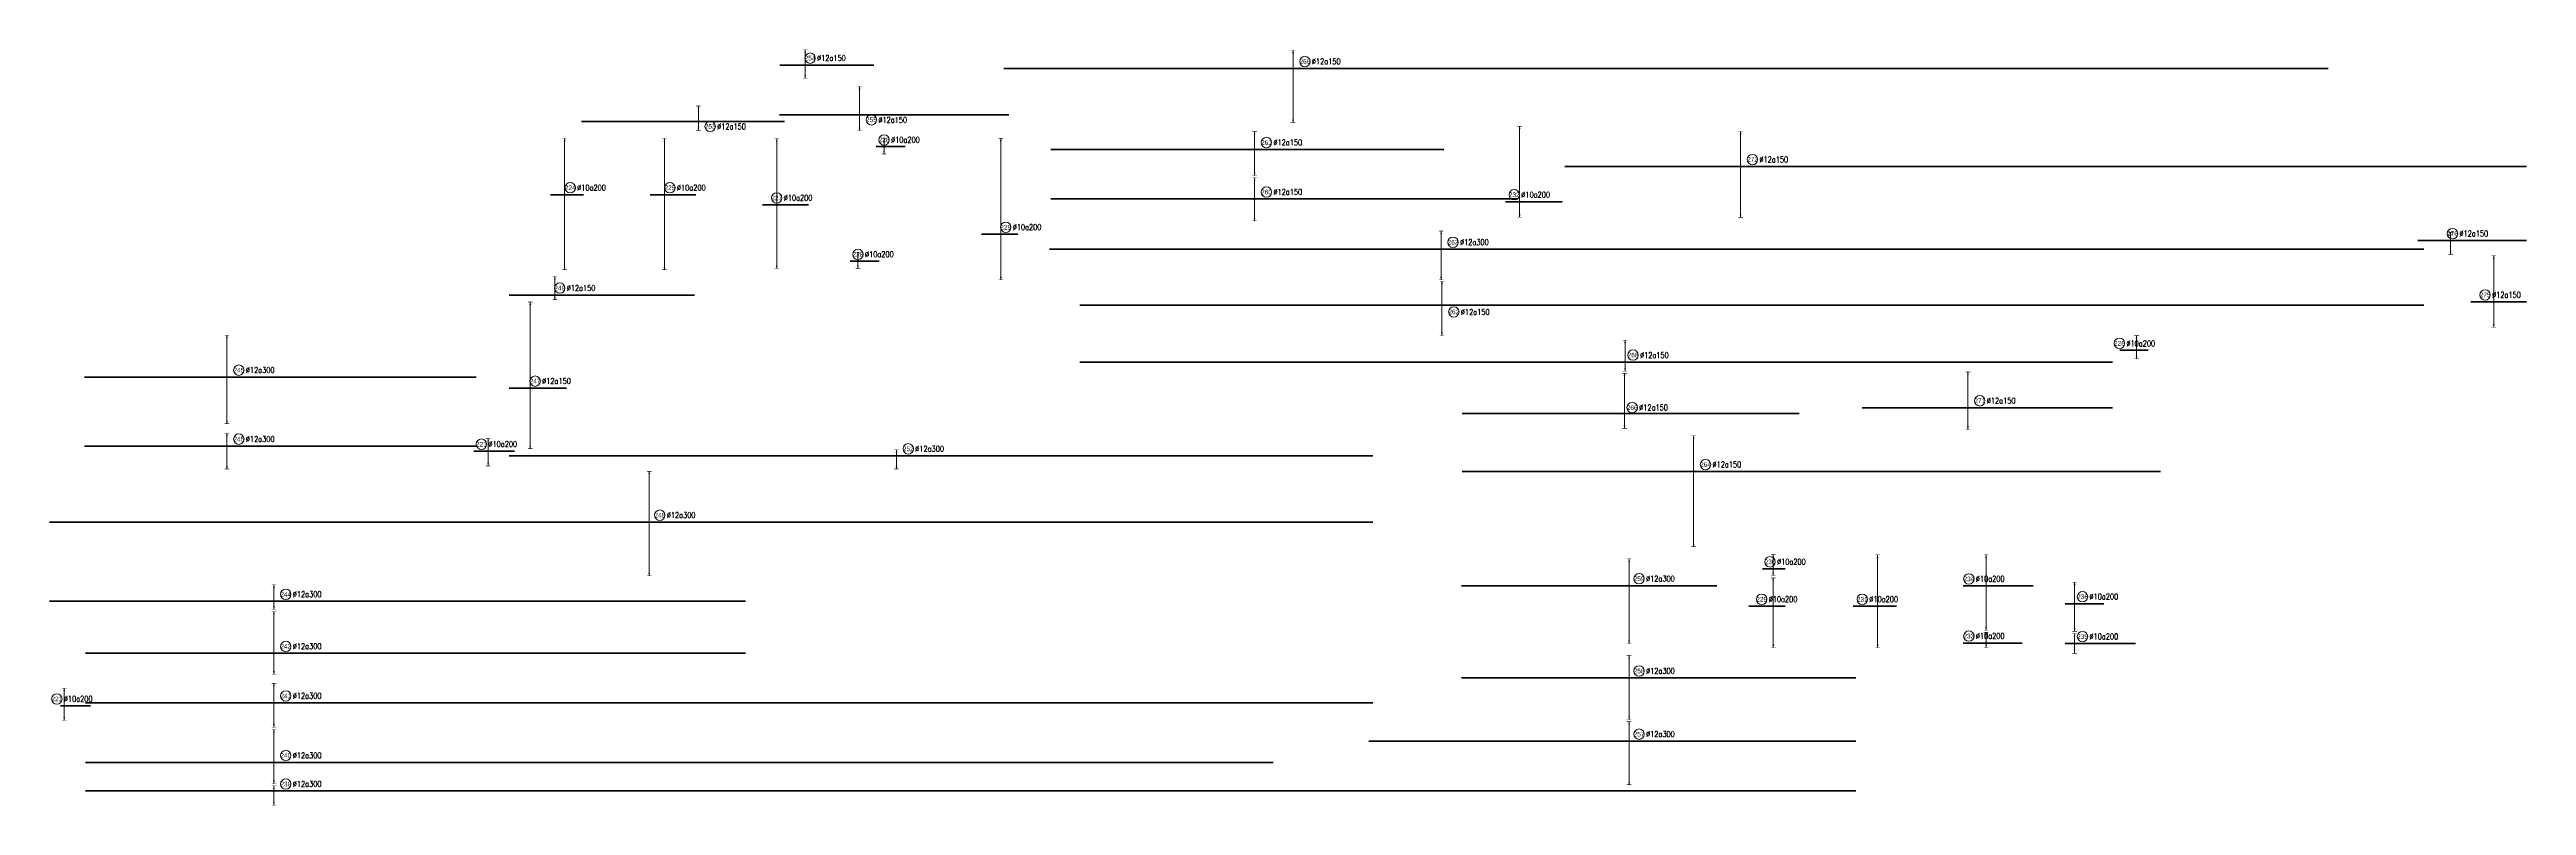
# Model space of a CAD drawing. Header units: millimetres. Extents: x -247377 to 927516, y -864259 to 155594.
# Drawn here: x 339370 to 553011, y 6080 to 71270 of the extents above; entities that cross this region are included whole.
import ezdxf
from ezdxf.enums import TextEntityAlignment as Align

# ---------------------------------------------------------------- set-up
doc = ezdxf.new("R2010")
doc.units = ezdxf.units.MM
doc.header["$MEASUREMENT"] = 0
for name, color, linetype, lineweight in [('NDC_S_DIM', 1, 'Continuous', 15), ('NDC_S_REBAR', 4, 'Continuous', 35), ('NDC_S_VN TEXT', 7, 'Continuous', 20)]:
    doc.layers.add(name, color=color, linetype=linetype, lineweight=lineweight)
doc.styles.add('ARIAL', font='arial.ttf', dxfattribs={"width": 0.8})
doc.styles.add('NDC_EN TXT', font='romans.shx', dxfattribs={"width": 0.8})

# ---------------------------------------------------------------- blocks, each defined once
blk = doc.blocks.new('*U466')
h = blk.add_hatch(color=6)
edge = h.paths.add_edge_path()
edge.add_arc((-3, 0), 0.3, 0, 360)
at = {"layer": 'NDC_S_DIM', "color": 8}
for q in [(-3, 6.7), (-3, -3.8)]:
    blk.add_line((-3, 0), q, dxfattribs=at)
for points in [[(-4, 6.7, 0.2, 0.2, 0), (-2, 6.7, 0, 0, 0)], [(-4, -3.8, 0.2, 0.2, 0), (-2, -3.8, 0, 0, 0)]]:
    blk.add_lwpolyline(points, format="xyseb", dxfattribs=at)
at = {"layer": 'NDC_S_DIM', "color": 6}
blk.add_circle((-3, 0), 0.3, dxfattribs=at)
at = {"layer": 'NDC_S_DIM'}
blk.add_circle((2.1, -2.1), 2.25, dxfattribs=at)
at = {"layer": 'NDC_S_DIM', "color": 8}
for points in [[(-3.4, 5.5), (-3, 6.7), (-2.6, 5.5)], [(-3.4, -2.6), (-3, -3.8), (-2.6, -2.6)]]:
    blk.add_solid(points, dxfattribs=at)
at = {"layer": 'NDC_S_REBAR'}
for p, q in [((0, 0), (-53.4, 0)), ((-53.4, 0), (-53.4, 0)), ((0, 0), (34.1, 0)), ((34.1, 0), (34.1, 0)), ((34.1, 0), (34.1, 0)), ((-53.4, 0), (-53.4, 0))]:
    blk.add_line(p, q, dxfattribs=at)
at = {"layer": 'NDC_S_VN TEXT', "style": 'ARIAL', "width": 0.8}
blk.add_attdef('KHT', text='', height=2, dxfattribs=at).set_placement((2.1, -2.1), align=Align.MIDDLE_CENTER)
at = {"layer": 'NDC_S_VN TEXT', "color": 3, "style": 'NDC_EN TXT', "width": 0.75}
blk.add_attdef('DKT', (5.1, -3.4), '', height=2.5, dxfattribs=at)
blk = doc.blocks.new('*U465')
h = blk.add_hatch(color=6)
edge = h.paths.add_edge_path()
edge.add_arc((-3, 0), 0.3, 0, 360)
at = {"layer": 'NDC_S_DIM', "color": 8}
for q in [(-3, 10.4), (-3, -13.1)]:
    blk.add_line((-3, 0), q, dxfattribs=at)
for points in [[(-4, 10.4, 0.2, 0.2, 0), (-2, 10.4, 0, 0, 0)], [(-4, -13.1, 0.2, 0.2, 0), (-2, -13.1, 0, 0, 0)]]:
    blk.add_lwpolyline(points, format="xyseb", dxfattribs=at)
at = {"layer": 'NDC_S_DIM', "color": 6}
blk.add_circle((-3, 0), 0.3, dxfattribs=at)
at = {"layer": 'NDC_S_DIM'}
blk.add_circle((2.1, -2.9), 2.25, dxfattribs=at)
at = {"layer": 'NDC_S_DIM', "color": 8}
for points in [[(-3.4, 9.2), (-3, 10.4), (-2.6, 9.2)], [(-3.4, -11.9), (-3, -13.1), (-2.6, -11.9)]]:
    blk.add_solid(points, dxfattribs=at)
at = {"layer": 'NDC_S_REBAR'}
for p, q in [((0, 0), (-159.2, 0)), ((-159.2, 0), (-159.2, 0)), ((0, 0), (420.5, 0)), ((420.5, 0), (420.5, 0)), ((420.5, 0), (420.5, 0)), ((-159.2, 0), (-159.2, 0))]:
    blk.add_line(p, q, dxfattribs=at)
at = {"layer": 'NDC_S_VN TEXT', "style": 'ARIAL', "width": 0.8}
blk.add_attdef('KHT', text='', height=2, dxfattribs=at).set_placement((2.1, -2.9), align=Align.MIDDLE_CENTER)
at = {"layer": 'NDC_S_VN TEXT', "color": 3, "style": 'NDC_EN TXT', "width": 0.75}
blk.add_attdef('DKT', (5.1, -4.2), '', height=2.5, dxfattribs=at)
blk = doc.blocks.new('*U464')
h = blk.add_hatch(color=6)
edge = h.paths.add_edge_path()
edge.add_arc((-9, 0), 0.3, 0, 360)
at = {"layer": 'NDC_S_DIM', "color": 8}
for q in [(-9, 9.4), (-9, -3.9)]:
    blk.add_line((-9, 0), q, dxfattribs=at)
for points in [[(-10, 9.4, 0.2, 0.2, 0), (-8, 9.4, 0, 0, 0)], [(-10, -3.9, 0.2, 0.2, 0), (-8, -3.9, 0, 0, 0)]]:
    blk.add_lwpolyline(points, format="xyseb", dxfattribs=at)
at = {"layer": 'NDC_S_DIM', "color": 6}
blk.add_circle((-9, 0), 0.3, dxfattribs=at)
at = {"layer": 'NDC_S_DIM'}
blk.add_circle((-5.6, 3), 2.25, dxfattribs=at)
at = {"layer": 'NDC_S_DIM', "color": 8}
for points in [[(-9.4, 8.2), (-9, 9.4), (-8.6, 8.2)], [(-9.4, -2.7), (-9, -3.9), (-8.6, -2.7)]]:
    blk.add_solid(points, dxfattribs=at)
at = {"layer": 'NDC_S_REBAR'}
for p, q in [((0, 0), (-244.1, 0)), ((-244.1, 0), (-244.1, 0)), ((0, 0), (201.2, 0)), ((201.2, 0), (201.2, 0)), ((201.2, 0), (201.2, 0)), ((-244.1, 0), (-244.1, 0))]:
    blk.add_line(p, q, dxfattribs=at)
at = {"layer": 'NDC_S_VN TEXT', "style": 'ARIAL', "width": 0.8}
blk.add_attdef('KHT', text='', height=2, dxfattribs=at).set_placement((-5.6, 3), align=Align.MIDDLE_CENTER)
at = {"layer": 'NDC_S_VN TEXT', "color": 3, "style": 'NDC_EN TXT', "width": 0.75}
blk.add_attdef('DKT', (-2.6, 1.7), '', height=2.5, dxfattribs=at)
blk = doc.blocks.new('*U463')
h = blk.add_hatch(color=6)
edge = h.paths.add_edge_path()
edge.add_arc((-9, 0), 0.3, 0, 360)
at = {"layer": 'NDC_S_DIM', "color": 8}
for q in [(-9, 17.4), (-9, -6.3)]:
    blk.add_line((-9, 0), q, dxfattribs=at)
for points in [[(-10, 17.4, 0.2, 0.2, 0), (-8, 17.4, 0, 0, 0)], [(-10, -6.3, 0.2, 0.2, 0), (-8, -6.3, 0, 0, 0)]]:
    blk.add_lwpolyline(points, format="xyseb", dxfattribs=at)
at = {"layer": 'NDC_S_DIM', "color": 6}
blk.add_circle((-9, 0), 0.3, dxfattribs=at)
at = {"layer": 'NDC_S_DIM'}
blk.add_circle((-5.7, 2.6), 2.25, dxfattribs=at)
at = {"layer": 'NDC_S_DIM', "color": 8}
for points in [[(-9.4, 16.2), (-9, 17.4), (-8.6, 16.2)], [(-9.4, -5.1), (-9, -6.3), (-8.6, -5.1)]]:
    blk.add_solid(points, dxfattribs=at)
at = {"layer": 'NDC_S_REBAR'}
for p, q in [((0, 0), (-79.1, 0)), ((-79.1, 0), (-79.1, 0)), ((0, 0), (66.3, 0)), ((66.3, 0), (66.3, 0)), ((66.3, 0), (66.3, 0)), ((-79.1, 0), (-79.1, 0))]:
    blk.add_line(p, q, dxfattribs=at)
at = {"layer": 'NDC_S_VN TEXT', "style": 'ARIAL', "width": 0.8}
blk.add_attdef('KHT', text='', height=2, dxfattribs=at).set_placement((-5.7, 2.6), align=Align.MIDDLE_CENTER)
at = {"layer": 'NDC_S_VN TEXT', "color": 3, "style": 'NDC_EN TXT', "width": 0.75}
blk.add_attdef('DKT', (-2.7, 1.4), '', height=2.5, dxfattribs=at)
blk = doc.blocks.new('*U462')
h = blk.add_hatch(color=6)
edge = h.paths.add_edge_path()
edge.add_arc((-3, 0), 0.3, 0, 360)
at = {"layer": 'NDC_S_DIM', "color": 8}
for q in [(-3, 15.4), (-3, -9.4)]:
    blk.add_line((-3, 0), q, dxfattribs=at)
for points in [[(-4, 15.4, 0.2, 0.2, 0), (-2, 15.4, 0, 0, 0)], [(-4, -9.4, 0.2, 0.2, 0), (-2, -9.4, 0, 0, 0)]]:
    blk.add_lwpolyline(points, format="xyseb", dxfattribs=at)
at = {"layer": 'NDC_S_DIM', "color": 6}
blk.add_circle((-3, 0), 0.3, dxfattribs=at)
at = {"layer": 'NDC_S_DIM'}
blk.add_circle((2.1, 3), 2.25, dxfattribs=at)
at = {"layer": 'NDC_S_DIM', "color": 8}
for points in [[(-3.4, 14.2), (-3, 15.4), (-2.6, 14.2)], [(-3.4, -8.2), (-3, -9.4), (-2.6, -8.2)]]:
    blk.add_solid(points, dxfattribs=at)
at = {"layer": 'NDC_S_REBAR'}
for p, q in [((0, 0), (-48.6, 0)), ((-48.6, 0), (-48.6, 0)), ((0, 0), (59.4, 0)), ((59.4, 0), (59.4, 0)), ((59.4, 0), (59.4, 0)), ((-48.6, 0), (-48.6, 0))]:
    blk.add_line(p, q, dxfattribs=at)
at = {"layer": 'NDC_S_VN TEXT', "style": 'ARIAL', "width": 0.8}
blk.add_attdef('KHT', text='', height=2, dxfattribs=at).set_placement((2.1, 3), align=Align.MIDDLE_CENTER)
at = {"layer": 'NDC_S_VN TEXT', "color": 3, "style": 'NDC_EN TXT', "width": 0.75}
blk.add_attdef('DKT', (5.1, 1.8), '', height=2.5, dxfattribs=at)
blk = doc.blocks.new('*U461')
h = blk.add_hatch(color=6)
edge = h.paths.add_edge_path()
edge.add_arc((-3, 0), 0.3, 0, 360)
at = {"layer": 'NDC_S_DIM', "color": 8}
for q in [(-3, 15.4), (-3, -32.4)]:
    blk.add_line((-3, 0), q, dxfattribs=at)
for points in [[(-4, 15.4, 0.2, 0.2, 0), (-2, 15.4, 0, 0, 0)], [(-4, -32.4, 0.2, 0.2, 0), (-2, -32.4, 0, 0, 0)]]:
    blk.add_lwpolyline(points, format="xyseb", dxfattribs=at)
at = {"layer": 'NDC_S_DIM', "color": 6}
blk.add_circle((-3, 0), 0.3, dxfattribs=at)
at = {"layer": 'NDC_S_DIM'}
blk.add_circle((2.1, 3), 2.25, dxfattribs=at)
at = {"layer": 'NDC_S_DIM', "color": 8}
for points in [[(-3.4, 14.2), (-3, 15.4), (-2.6, 14.2)], [(-3.4, -31.2), (-3, -32.4), (-2.6, -31.2)]]:
    blk.add_solid(points, dxfattribs=at)
at = {"layer": 'NDC_S_REBAR'}
for p, q in [((0, 0), (-102.9, 0)), ((-102.9, 0), (-102.9, 0)), ((0, 0), (198.4, 0)), ((198.4, 0), (198.4, 0)), ((198.4, 0), (198.4, 0)), ((-102.9, 0), (-102.9, 0))]:
    blk.add_line(p, q, dxfattribs=at)
at = {"layer": 'NDC_S_VN TEXT', "style": 'ARIAL', "width": 0.8}
blk.add_attdef('KHT', text='', height=2, dxfattribs=at).set_placement((2.1, 3), align=Align.MIDDLE_CENTER)
at = {"layer": 'NDC_S_VN TEXT', "color": 3, "style": 'NDC_EN TXT', "width": 0.75}
blk.add_attdef('DKT', (5.1, 1.8), '', height=2.5, dxfattribs=at)
blk = doc.blocks.new('*U460')
h = blk.add_hatch(color=6)
edge = h.paths.add_edge_path()
edge.add_arc((-3, 0), 0.3, 0, 360)
at = {"layer": 'NDC_S_DIM', "color": 8}
for q in [(-3, 12.3), (-3, -6.7)]:
    blk.add_line((-3, 0), q, dxfattribs=at)
for points in [[(-4, 12.3, 0.2, 0.2, 0), (-2, 12.3, 0, 0, 0)], [(-4, -6.7, 0.2, 0.2, 0), (-2, -6.7, 0, 0, 0)]]:
    blk.add_lwpolyline(points, format="xyseb", dxfattribs=at)
at = {"layer": 'NDC_S_DIM', "color": 6}
blk.add_circle((-3, 0), 0.3, dxfattribs=at)
at = {"layer": 'NDC_S_DIM'}
blk.add_circle((2.1, -2.1), 2.25, dxfattribs=at)
at = {"layer": 'NDC_S_DIM', "color": 8}
for points in [[(-3.4, 11.1), (-3, 12.3), (-2.6, 11.1)], [(-3.4, -5.5), (-3, -6.7), (-2.6, -5.5)]]:
    blk.add_solid(points, dxfattribs=at)
at = {"layer": 'NDC_S_REBAR'}
for p, q in [((0, 0), (-37.5, 0)), ((-37.5, 0), (-37.5, 0)), ((0, 0), (61.4, 0)), ((61.4, 0), (61.4, 0)), ((61.4, 0), (61.4, 0)), ((-37.5, 0), (-37.5, 0))]:
    blk.add_line(p, q, dxfattribs=at)
at = {"layer": 'NDC_S_VN TEXT', "style": 'ARIAL', "width": 0.8}
blk.add_attdef('KHT', text='', height=2, dxfattribs=at).set_placement((2.1, -2.1), align=Align.MIDDLE_CENTER)
at = {"layer": 'NDC_S_VN TEXT', "color": 3, "style": 'NDC_EN TXT', "width": 0.75}
blk.add_attdef('DKT', (5.1, -3.4), '', height=2.5, dxfattribs=at)
blk = doc.blocks.new('*U459')
h = blk.add_hatch(color=6)
edge = h.paths.add_edge_path()
edge.add_arc((0, 0), 0.3, 0, 360)
at = {"layer": 'NDC_S_DIM', "color": 8}
for q in [(0, 6.6), (0, -5.6)]:
    blk.add_line((0, 0), q, dxfattribs=at)
for points in [[(-1, 6.6, 0.2, 0.2, 0), (1, 6.6, 0, 0, 0)], [(-1, -5.6, 0.2, 0.2, 0), (1, -5.6, 0, 0, 0)]]:
    blk.add_lwpolyline(points, format="xyseb", dxfattribs=at)
at = {"layer": 'NDC_S_DIM', "color": 6}
blk.add_circle((0, 0), 0.3, dxfattribs=at)
at = {"layer": 'NDC_S_DIM'}
blk.add_circle((2.1, 3), 2.25, dxfattribs=at)
at = {"layer": 'NDC_S_DIM', "color": 8}
for points in [[(-0.4, 5.4), (0, 6.6), (0.4, 5.4)], [(-0.4, -4.4), (0, -5.6), (0.4, -4.4)]]:
    blk.add_solid(points, dxfattribs=at)
at = {"layer": 'NDC_S_REBAR'}
for p, q in [((0, 0), (-11, 0)), ((-11, 0), (-11, 0)), ((0, 0), (29.6, 0)), ((29.6, 0), (29.6, 0)), ((29.6, 0), (29.6, 0)), ((-11, 0), (-11, 0))]:
    blk.add_line(p, q, dxfattribs=at)
at = {"layer": 'NDC_S_VN TEXT', "style": 'ARIAL', "width": 0.8}
blk.add_attdef('KHT', text='', height=2, dxfattribs=at).set_placement((2.1, 3), align=Align.MIDDLE_CENTER)
at = {"layer": 'NDC_S_VN TEXT', "color": 3, "style": 'NDC_EN TXT', "width": 0.75}
blk.add_attdef('DKT', (5.1, 1.8), '', height=2.5, dxfattribs=at)
blk = doc.blocks.new('*U458')
h = blk.add_hatch(color=6)
edge = h.paths.add_edge_path()
edge.add_arc((-3, 0), 0.3, 0, 360)
at = {"layer": 'NDC_S_DIM', "color": 8}
for q in [(-3, 7.7), (-3, -11.2)]:
    blk.add_line((-3, 0), q, dxfattribs=at)
for points in [[(-4, 7.7, 0.2, 0.2, 0), (-2, 7.7, 0, 0, 0)], [(-4, -11.2, 0.2, 0.2, 0), (-2, -11.2, 0, 0, 0)]]:
    blk.add_lwpolyline(points, format="xyseb", dxfattribs=at)
at = {"layer": 'NDC_S_DIM', "color": 6}
blk.add_circle((-3, 0), 0.3, dxfattribs=at)
at = {"layer": 'NDC_S_DIM'}
blk.add_circle((2.1, 3), 2.25, dxfattribs=at)
at = {"layer": 'NDC_S_DIM', "color": 8}
for points in [[(-3.4, 6.5), (-3, 7.7), (-2.6, 6.5)], [(-3.4, -10), (-3, -11.2), (-2.6, -10)]]:
    blk.add_solid(points, dxfattribs=at)
at = {"layer": 'NDC_S_REBAR'}
for p, q in [((0, 0), (-90.9, 0)), ((-90.9, 0), (-90.9, 0)), ((0, 0), (78.6, 0)), ((78.6, 0), (78.6, 0)), ((78.6, 0), (78.6, 0)), ((-90.9, 0), (-90.9, 0))]:
    blk.add_line(p, q, dxfattribs=at)
at = {"layer": 'NDC_S_VN TEXT', "style": 'ARIAL', "width": 0.8}
blk.add_attdef('KHT', text='', height=2, dxfattribs=at).set_placement((2.1, 3), align=Align.MIDDLE_CENTER)
at = {"layer": 'NDC_S_VN TEXT', "color": 3, "style": 'NDC_EN TXT', "width": 0.75}
blk.add_attdef('DKT', (5.1, 1.8), '', height=2.5, dxfattribs=at)
blk = doc.blocks.new('*U457')
h = blk.add_hatch(color=6)
edge = h.paths.add_edge_path()
edge.add_arc((-7.4, 0), 0.3, 0, 360)
at = {"layer": 'NDC_S_DIM', "color": 8}
for q in [(-7.4, 7.7), (-7.4, -6.1)]:
    blk.add_line((-7.4, 0), q, dxfattribs=at)
for points in [[(-8.4, 7.7, 0.2, 0.2, 0), (-6.4, 7.7, 0, 0, 0)], [(-8.4, -6.1, 0.2, 0.2, 0), (-6.4, -6.1, 0, 0, 0)]]:
    blk.add_lwpolyline(points, format="xyseb", dxfattribs=at)
at = {"layer": 'NDC_S_DIM'}
blk.add_circle((-10.6, 3), 2.25, dxfattribs=at)
at = {"layer": 'NDC_S_DIM', "color": 6}
blk.add_circle((-7.4, 0), 0.3, dxfattribs=at)
at = {"layer": 'NDC_S_DIM', "color": 8}
for points in [[(-7.8, 6.5), (-7.4, 7.7), (-7, 6.5)], [(-7.8, -4.9), (-7.4, -6.1), (-7, -4.9)]]:
    blk.add_solid(points, dxfattribs=at)
at = {"layer": 'NDC_S_REBAR'}
for p, q in [((0, 0), (-9, 0)), ((-9, 0), (-9, 0)), ((0, 0), (4, 0)), ((4, 0), (4, 0)), ((4, 0), (4, 0)), ((-9, 0), (-9, 0))]:
    blk.add_line(p, q, dxfattribs=at)
at = {"layer": 'NDC_S_VN TEXT', "style": 'ARIAL', "width": 0.8}
blk.add_attdef('KHT', text='', height=2, dxfattribs=at).set_placement((-10.6, 3), align=Align.MIDDLE_CENTER)
at = {"layer": 'NDC_S_VN TEXT', "color": 3, "style": 'NDC_EN TXT', "width": 0.75}
blk.add_attdef('DKT', (-7.6, 1.8), '', height=2.5, dxfattribs=at)
blk = doc.blocks.new('*U455')
h = blk.add_hatch(color=6)
edge = h.paths.add_edge_path()
edge.add_arc((1.3, 0), 0.3, 0, 360)
at = {"layer": 'NDC_S_DIM', "color": 8}
for q in [(1.3, 6.3), (1.3, -3.7)]:
    blk.add_line((1.3, 0), q, dxfattribs=at)
for points in [[(0.3, 6.3, 0.2, 0.2, 0), (2.3, 6.3, 0, 0, 0)], [(0.3, -3.7, 0.2, 0.2, 0), (2.3, -3.7, 0, 0, 0)]]:
    blk.add_lwpolyline(points, format="xyseb", dxfattribs=at)
at = {"layer": 'NDC_S_DIM'}
blk.add_circle((-6.1, 3), 2.25, dxfattribs=at)
at = {"layer": 'NDC_S_DIM', "color": 6}
blk.add_circle((1.3, 0), 0.3, dxfattribs=at)
at = {"layer": 'NDC_S_DIM', "color": 8}
for points in [[(0.9, 5.1), (1.3, 6.3), (1.7, 5.1)], [(0.9, -2.5), (1.3, -3.7), (1.7, -2.5)]]:
    blk.add_solid(points, dxfattribs=at)
at = {"layer": 'NDC_S_REBAR'}
for p, q in [((0, 0), (-5.9, 0)), ((-5.9, 0), (-5.9, 0)), ((0, 0), (5.1, 0)), ((5.1, 0), (5.1, 0)), ((5.1, 0), (6.3, 0)), ((-5.9, 0), (-5.9, 0))]:
    blk.add_line(p, q, dxfattribs=at)
at = {"layer": 'NDC_S_VN TEXT', "style": 'ARIAL', "width": 0.8}
blk.add_attdef('KHT', text='', height=2, dxfattribs=at).set_placement((-6.1, 3), align=Align.MIDDLE_CENTER)
at = {"layer": 'NDC_S_VN TEXT', "color": 3, "style": 'NDC_EN TXT', "width": 0.75}
blk.add_attdef('DKT', (-3.1, 1.7), '', height=2.5, dxfattribs=at)
blk = doc.blocks.new('*U741')
h = blk.add_hatch(color=6)
edge = h.paths.add_edge_path()
edge.add_arc((-3, 0), 0.3, 0, 360)
at = {"layer": 'NDC_S_DIM', "color": 8}
for q in [(-3, 7.8), (-3, -23.2)]:
    blk.add_line((-3, 0), q, dxfattribs=at)
for points in [[(-4, 7.8, 0.2, 0.2, 0), (-2, 7.8, 0, 0, 0)], [(-4, -23.2, 0.2, 0.2, 0), (-2, -23.2, 0, 0, 0)]]:
    blk.add_lwpolyline(points, format="xyseb", dxfattribs=at)
at = {"layer": 'NDC_S_DIM', "color": 6}
blk.add_circle((-3, 0), 0.3, dxfattribs=at)
at = {"layer": 'NDC_S_DIM'}
blk.add_circle((2.1, 3), 2.25, dxfattribs=at)
at = {"layer": 'NDC_S_DIM', "color": 8}
for points in [[(-3.4, 6.6), (-3, 7.8), (-2.6, 6.6)], [(-3.4, -22), (-3, -23.2), (-2.6, -22)]]:
    blk.add_solid(points, dxfattribs=at)
at = {"layer": 'NDC_S_REBAR'}
for p, q in [((0, 0), (-127.8, 0)), ((-127.8, 0), (-127.8, 0)), ((0, 0), (443.4, 0)), ((443.4, 0), (443.4, 0)), ((-127.8, 0), (-127.8, 0)), ((443.4, 0), (443.4, 0))]:
    blk.add_line(p, q, dxfattribs=at)
at = {"layer": 'NDC_S_VN TEXT', "style": 'ARIAL', "width": 0.8}
blk.add_attdef('KHT', text='', height=2, dxfattribs=at).set_placement((2.1, 3), align=Align.MIDDLE_CENTER)
at = {"layer": 'NDC_S_VN TEXT', "color": 3, "style": 'NDC_EN TXT', "width": 0.75}
blk.add_attdef('DKT', (5.1, 1.8), '', height=2.5, dxfattribs=at)
blk = doc.blocks.new('*U742')
h = blk.add_hatch(color=6)
edge = h.paths.add_edge_path()
edge.add_arc((0.3, 0), 0.3, 0, 360)
at = {"layer": 'NDC_S_DIM', "color": 8}
for q in [(0.3, 32.5), (0.3, -6.7)]:
    blk.add_line((0.3, 0), q, dxfattribs=at)
for points in [[(-0.7, 32.5, 0.2, 0.2, 0), (1.3, 32.5, 0, 0, 0)], [(-0.7, -6.7, 0.2, 0.2, 0), (1.3, -6.7, 0, 0, 0)]]:
    blk.add_lwpolyline(points, format="xyseb", dxfattribs=at)
at = {"layer": 'NDC_S_DIM'}
blk.add_circle((-2, 3), 2.25, dxfattribs=at)
at = {"layer": 'NDC_S_DIM', "color": 6}
blk.add_circle((0.3, 0), 0.3, dxfattribs=at)
at = {"layer": 'NDC_S_DIM', "color": 8}
for points in [[(-0.1, 31.3), (0.3, 32.5), (0.7, 31.3)], [(-0.1, -5.5), (0.3, -6.7), (0.7, -5.5)]]:
    blk.add_solid(points, dxfattribs=at)
at = {"layer": 'NDC_S_REBAR'}
for p, q in [((0, 0), (-5.8, 0)), ((-5.8, 0), (-5.8, 0)), ((0, 0), (18.6, 0)), ((18.6, 0), (18.6, 0)), ((18.6, 0), (18.6, 0)), ((-5.8, 0), (-5.8, 0))]:
    blk.add_line(p, q, dxfattribs=at)
at = {"layer": 'NDC_S_VN TEXT', "style": 'ARIAL', "width": 0.8}
blk.add_attdef('KHT', text='', height=2, dxfattribs=at).set_placement((-2, 3), align=Align.MIDDLE_CENTER)
at = {"layer": 'NDC_S_VN TEXT', "color": 3, "style": 'NDC_EN TXT', "width": 0.75}
blk.add_attdef('DKT', (1, 1.8), '', height=2.5, dxfattribs=at)
blk = doc.blocks.new('*U744')
h = blk.add_hatch(color=6)
edge = h.paths.add_edge_path()
edge.add_arc((-3, 0), 0.3, 0, 360)
at = {"layer": 'NDC_S_DIM', "color": 8}
for q in [(-3, 15.1), (-3, -21.9)]:
    blk.add_line((-3, 0), q, dxfattribs=at)
for points in [[(-4, 15.1, 0.2, 0.2, 0), (-2, 15.1, 0, 0, 0)], [(-4, -21.9, 0.2, 0.2, 0), (-2, -21.9, 0, 0, 0)]]:
    blk.add_lwpolyline(points, format="xyseb", dxfattribs=at)
at = {"layer": 'NDC_S_DIM', "color": 6}
blk.add_circle((-3, 0), 0.3, dxfattribs=at)
at = {"layer": 'NDC_S_DIM'}
blk.add_circle((2.1, 3), 2.25, dxfattribs=at)
at = {"layer": 'NDC_S_DIM', "color": 8}
for points in [[(-3.4, 13.9), (-3, 15.1), (-2.6, 13.9)], [(-3.4, -20.7), (-3, -21.9), (-2.6, -20.7)]]:
    blk.add_solid(points, dxfattribs=at)
at = {"layer": 'NDC_S_REBAR'}
for p, q in [((0, 0), (-78.8, 0)), ((-78.8, 0), (-78.8, 0)), ((0, 0), (335.9, 0)), ((335.9, 0), (335.9, 0)), ((335.9, 0), (335.9, 0)), ((-78.8, 0), (-78.8, 0))]:
    blk.add_line(p, q, dxfattribs=at)
at = {"layer": 'NDC_S_VN TEXT', "style": 'ARIAL', "width": 0.8}
blk.add_attdef('KHT', text='', height=2, dxfattribs=at).set_placement((2.1, 3), align=Align.MIDDLE_CENTER)
at = {"layer": 'NDC_S_VN TEXT', "color": 3, "style": 'NDC_EN TXT', "width": 0.75}
blk.add_attdef('DKT', (5.1, 1.8), '', height=2.5, dxfattribs=at)
blk = doc.blocks.new('*U745')
h = blk.add_hatch(color=6)
edge = h.paths.add_edge_path()
edge.add_arc((-3, 0), 0.3, 0, 360)
at = {"layer": 'NDC_S_DIM', "color": 8}
for q in [(-3, 9.1), (-3, -9.4)]:
    blk.add_line((-3, 0), q, dxfattribs=at)
for points in [[(-4, 9.1, 0.2, 0.2, 0), (-2, 9.1, 0, 0, 0)], [(-4, -9.4, 0.2, 0.2, 0), (-2, -9.4, 0, 0, 0)]]:
    blk.add_lwpolyline(points, format="xyseb", dxfattribs=at)
at = {"layer": 'NDC_S_DIM', "color": 6}
blk.add_circle((-3, 0), 0.3, dxfattribs=at)
at = {"layer": 'NDC_S_DIM'}
blk.add_circle((2.1, 3), 2.25, dxfattribs=at)
at = {"layer": 'NDC_S_DIM', "color": 8}
for points in [[(-3.4, 7.9), (-3, 9.1), (-2.6, 7.9)], [(-3.4, -8.2), (-3, -9.4), (-2.6, -8.2)]]:
    blk.add_solid(points, dxfattribs=at)
at = {"layer": 'NDC_S_REBAR'}
for p, q in [((0, 0), (-90.9, 0)), ((-90.9, 0), (-90.9, 0)), ((0, 0), (110.5, 0)), ((110.5, 0), (110.5, 0)), ((110.5, 0), (110.5, 0)), ((-90.9, 0), (-90.9, 0))]:
    blk.add_line(p, q, dxfattribs=at)
at = {"layer": 'NDC_S_VN TEXT', "style": 'ARIAL', "width": 0.8}
blk.add_attdef('KHT', text='', height=2, dxfattribs=at).set_placement((2.1, 3), align=Align.MIDDLE_CENTER)
at = {"layer": 'NDC_S_VN TEXT', "color": 3, "style": 'NDC_EN TXT', "width": 0.75}
blk.add_attdef('DKT', (5.1, 1.8), '', height=2.5, dxfattribs=at)
blk = doc.blocks.new('*U746')
h = blk.add_hatch(color=6)
edge = h.paths.add_edge_path()
edge.add_arc((0, 0), 0.3, 0, 360)
at = {"layer": 'NDC_S_DIM', "color": 8}
for q in [(0, 11.6), (0, -24.9)]:
    blk.add_line((0, 0), q, dxfattribs=at)
for points in [[(-1, 11.6, 0.2, 0.2, 0), (1, 11.6, 0, 0, 0)], [(-1, -24.9, 0.2, 0.2, 0), (1, -24.9, 0, 0, 0)]]:
    blk.add_lwpolyline(points, format="xyseb", dxfattribs=at)
at = {"layer": 'NDC_S_DIM', "color": 6}
blk.add_circle((0, 0), 0.3, dxfattribs=at)
at = {"layer": 'NDC_S_DIM'}
blk.add_circle((4.3, 3), 2.25, dxfattribs=at)
at = {"layer": 'NDC_S_DIM', "color": 8}
for points in [[(-0.4, 10.4), (0, 11.6), (0.4, 10.4)], [(-0.4, -23.7), (0, -24.9), (0.4, -23.7)]]:
    blk.add_solid(points, dxfattribs=at)
at = {"layer": 'NDC_S_REBAR'}
for p, q in [((0, 0), (-72.2, 0)), ((-72.2, 0), (-72.2, 0)), ((0, 0), (37.8, 0)), ((37.8, 0), (37.8, 0)), ((37.8, 0), (37.8, 0)), ((-72.2, 0), (-72.2, 0))]:
    blk.add_line(p, q, dxfattribs=at)
at = {"layer": 'NDC_S_VN TEXT', "style": 'ARIAL', "width": 0.8}
blk.add_attdef('KHT', text='', height=2, dxfattribs=at).set_placement((4.3, 3), align=Align.MIDDLE_CENTER)
at = {"layer": 'NDC_S_VN TEXT', "color": 3, "style": 'NDC_EN TXT', "width": 0.75}
blk.add_attdef('DKT', (7.3, 1.8), '', height=2.5, dxfattribs=at)
blk = doc.blocks.new('*U753')
h = blk.add_hatch(color=6)
edge = h.paths.add_edge_path()
edge.add_arc((-3, 0), 0.3, 0, 360)
at = {"layer": 'NDC_S_DIM', "color": 8}
for q in [(-3, 22.2), (-3, -17.8)]:
    blk.add_line((-3, 0), q, dxfattribs=at)
for points in [[(-4, 22.2, 0.2, 0.2, 0), (-2, 22.2, 0, 0, 0)], [(-4, -17.8, 0.2, 0.2, 0), (-2, -17.8, 0, 0, 0)]]:
    blk.add_lwpolyline(points, format="xyseb", dxfattribs=at)
at = {"layer": 'NDC_S_DIM'}
blk.add_circle((-9.6, 3), 2.25, dxfattribs=at)
at = {"layer": 'NDC_S_DIM', "color": 6}
blk.add_circle((-3, 0), 0.3, dxfattribs=at)
at = {"layer": 'NDC_S_DIM', "color": 8}
for points in [[(-3.4, 21), (-3, 22.2), (-2.6, 21)], [(-3.4, -16.6), (-3, -17.8), (-2.6, -16.6)]]:
    blk.add_solid(points, dxfattribs=at)
at = {"layer": 'NDC_S_REBAR'}
for p, q in [((0, 0), (-13.6, 0)), ((-13.6, 0), (-13.6, 0)), ((0, 0), (5.1, 0)), ((5.1, 0), (5.1, 0)), ((5.1, 0), (5.1, 0)), ((-13.6, 0), (-13.6, 0))]:
    blk.add_line(p, q, dxfattribs=at)
at = {"layer": 'NDC_S_VN TEXT', "style": 'ARIAL', "width": 0.8}
blk.add_attdef('KHT', text='', height=2, dxfattribs=at).set_placement((-9.6, 3), align=Align.MIDDLE_CENTER)
at = {"layer": 'NDC_S_VN TEXT', "color": 3, "style": 'NDC_EN TXT', "width": 0.75}
blk.add_attdef('DKT', (-6.6, 1.8), '', height=2.5, dxfattribs=at)
blk = doc.blocks.new('*U752')
h = blk.add_hatch(color=6)
edge = h.paths.add_edge_path()
edge.add_arc((-3, 0), 0.3, 0, 360)
at = {"layer": 'NDC_S_DIM', "color": 8}
for q in [(-3, 13.4), (-3, -19.1)]:
    blk.add_line((-3, 0), q, dxfattribs=at)
for points in [[(-4, 13.4, 0.2, 0.2, 0), (-2, 13.4, 0, 0, 0)], [(-4, -19.1, 0.2, 0.2, 0), (-2, -19.1, 0, 0, 0)]]:
    blk.add_lwpolyline(points, format="xyseb", dxfattribs=at)
at = {"layer": 'NDC_S_DIM'}
blk.add_circle((-10.4, 3), 2.25, dxfattribs=at)
at = {"layer": 'NDC_S_DIM', "color": 6}
blk.add_circle((-3, 0), 0.3, dxfattribs=at)
at = {"layer": 'NDC_S_DIM', "color": 8}
for points in [[(-3.4, 12.2), (-3, 13.4), (-2.6, 12.2)], [(-3.4, -17.9), (-3, -19.1), (-2.6, -17.9)]]:
    blk.add_solid(points, dxfattribs=at)
at = {"layer": 'NDC_S_REBAR'}
for p, q in [((0, 0), (-12.9, 0)), ((-12.9, 0), (-12.9, 0)), ((0, 0), (17.3, 0)), ((17.3, 0), (17.3, 0)), ((17.3, 0), (17.3, 0)), ((-12.9, 0), (-12.9, 0))]:
    blk.add_line(p, q, dxfattribs=at)
at = {"layer": 'NDC_S_VN TEXT', "style": 'ARIAL', "width": 0.8}
blk.add_attdef('KHT', text='', height=2, dxfattribs=at).set_placement((-10.4, 3), align=Align.MIDDLE_CENTER)
at = {"layer": 'NDC_S_VN TEXT', "color": 3, "style": 'NDC_EN TXT', "width": 0.75}
blk.add_attdef('DKT', (-7.4, 1.8), '', height=2.5, dxfattribs=at)
blk = doc.blocks.new('*U751')
h = blk.add_hatch(color=6)
edge = h.paths.add_edge_path()
edge.add_arc((-3, 0), 0.3, 0, 360)
at = {"layer": 'NDC_S_DIM', "color": 8}
for q in [(-3, 12.2), (-3, -17.8)]:
    blk.add_line((-3, 0), q, dxfattribs=at)
for points in [[(-4, 12.2, 0.2, 0.2, 0), (-2, 12.2, 0, 0, 0)], [(-4, -17.8, 0.2, 0.2, 0), (-2, -17.8, 0, 0, 0)]]:
    blk.add_lwpolyline(points, format="xyseb", dxfattribs=at)
at = {"layer": 'NDC_S_DIM'}
blk.add_circle((-8, 3), 2.25, dxfattribs=at)
at = {"layer": 'NDC_S_DIM', "color": 6}
blk.add_circle((-3, 0), 0.3, dxfattribs=at)
at = {"layer": 'NDC_S_DIM', "color": 8}
for points in [[(-3.4, 11), (-3, 12.2), (-2.6, 11)], [(-3.4, -16.6), (-3, -17.8), (-2.6, -16.6)]]:
    blk.add_solid(points, dxfattribs=at)
at = {"layer": 'NDC_S_REBAR'}
for p, q in [((0, 0), (-13.6, 0)), ((-13.6, 0), (-13.6, 0)), ((0, 0), (2.1, 0)), ((2.1, 0), (2.1, 0)), ((2.1, 0), (2.1, 0)), ((-13.6, 0), (-13.6, 0))]:
    blk.add_line(p, q, dxfattribs=at)
at = {"layer": 'NDC_S_VN TEXT', "style": 'ARIAL', "width": 0.8}
blk.add_attdef('KHT', text='', height=2, dxfattribs=at).set_placement((-8, 3), align=Align.MIDDLE_CENTER)
at = {"layer": 'NDC_S_VN TEXT', "color": 3, "style": 'NDC_EN TXT', "width": 0.75}
blk.add_attdef('DKT', (-5, 1.8), '', height=2.5, dxfattribs=at)
blk = doc.blocks.new('*U750')
h = blk.add_hatch(color=6)
edge = h.paths.add_edge_path()
edge.add_arc((-2.1, 0), 0.3, 0, 360)
at = {"layer": 'NDC_S_DIM', "color": 8}
for q in [(-2.1, 9.3), (-2.1, -11.9)]:
    blk.add_line((-2.1, 0), q, dxfattribs=at)
for points in [[(-3.1, 9.3, 0.2, 0.2, 0), (-1.1, 9.3, 0, 0, 0)], [(-3.1, -11.9, 0.2, 0.2, 0), (-1.1, -11.9, 0, 0, 0)]]:
    blk.add_lwpolyline(points, format="xyseb", dxfattribs=at)
at = {"layer": 'NDC_S_DIM', "color": 6}
blk.add_circle((-2.1, 0), 0.3, dxfattribs=at)
at = {"layer": 'NDC_S_DIM'}
blk.add_circle((1.3, 3), 2.25, dxfattribs=at)
at = {"layer": 'NDC_S_DIM', "color": 8}
for points in [[(-2.5, 8.1), (-2.1, 9.3), (-1.7, 8.1)], [(-2.5, -10.7), (-2.1, -11.9), (-1.7, -10.7)]]:
    blk.add_solid(points, dxfattribs=at)
at = {"layer": 'NDC_S_REBAR'}
for p, q in [((0, 0), (-6.2, 0)), ((-6.2, 0), (-6.2, 0)), ((0, 0), (10.5, 0)), ((10.5, 0), (10.5, 0)), ((10.5, 0), (10.5, 0)), ((-6.2, 0), (-6.2, 0))]:
    blk.add_line(p, q, dxfattribs=at)
at = {"layer": 'NDC_S_VN TEXT', "style": 'ARIAL', "width": 0.8}
blk.add_attdef('KHT', text='', height=2, dxfattribs=at).set_placement((1.3, 3), align=Align.MIDDLE_CENTER)
at = {"layer": 'NDC_S_VN TEXT', "color": 3, "style": 'NDC_EN TXT', "width": 0.75}
blk.add_attdef('DKT', (4.3, 1.8), '', height=2.5, dxfattribs=at)
blk = doc.blocks.new('*U749')
h = blk.add_hatch(color=6)
edge = h.paths.add_edge_path()
edge.add_arc((-3, 0), 0.3, 0, 360)
at = {"layer": 'NDC_S_DIM', "color": 8}
for q in [(-3, 6.1), (-3, -2.9)]:
    blk.add_line((-3, 0), q, dxfattribs=at)
for points in [[(-4, 6.1, 0.2, 0.2, 0), (-2, 6.1, 0, 0, 0)], [(-4, -2.9, 0.2, 0.2, 0), (-2, -2.9, 0, 0, 0)]]:
    blk.add_lwpolyline(points, format="xyseb", dxfattribs=at)
at = {"layer": 'NDC_S_DIM'}
blk.add_circle((-4.4, 3), 2.25, dxfattribs=at)
at = {"layer": 'NDC_S_DIM', "color": 6}
blk.add_circle((-3, 0), 0.3, dxfattribs=at)
at = {"layer": 'NDC_S_DIM', "color": 8}
for points in [[(-3.4, 4.9), (-3, 6.1), (-2.6, 4.9)], [(-3.4, -1.7), (-3, -2.9), (-2.6, -1.7)]]:
    blk.add_solid(points, dxfattribs=at)
at = {"layer": 'NDC_S_REBAR'}
for p, q in [((0, 0), (-7.6, 0)), ((-7.6, 0), (-7.6, 0)), ((0, 0), (2.1, 0)), ((2.1, 0), (2.1, 0)), ((2.1, 0), (2.1, 0)), ((-7.6, 0), (-7.6, 0))]:
    blk.add_line(p, q, dxfattribs=at)
at = {"layer": 'NDC_S_VN TEXT', "style": 'ARIAL', "width": 0.8}
blk.add_attdef('KHT', text='', height=2, dxfattribs=at).set_placement((-4.4, 3), align=Align.MIDDLE_CENTER)
at = {"layer": 'NDC_S_VN TEXT', "color": 3, "style": 'NDC_EN TXT', "width": 0.75}
blk.add_attdef('DKT', (-1.4, 1.8), '', height=2.5, dxfattribs=at)
blk = doc.blocks.new('*U748')
h = blk.add_hatch(color=6)
edge = h.paths.add_edge_path()
edge.add_arc((-2.1, 0), 0.3, 0, 360)
at = {"layer": 'NDC_S_DIM', "color": 8}
for q in [(-2.1, 4.3), (-2.1, -4.2)]:
    blk.add_line((-2.1, 0), q, dxfattribs=at)
for points in [[(-3.1, 4.3, 0.2, 0.2, 0), (-1.1, 4.3, 0, 0, 0)], [(-3.1, -4.2, 0.2, 0.2, 0), (-1.1, -4.2, 0, 0, 0)]]:
    blk.add_lwpolyline(points, format="xyseb", dxfattribs=at)
at = {"layer": 'NDC_S_DIM', "color": 6}
blk.add_circle((-2.1, 0), 0.3, dxfattribs=at)
at = {"layer": 'NDC_S_DIM'}
blk.add_circle((1.3, 3), 2.25, dxfattribs=at)
at = {"layer": 'NDC_S_DIM', "color": 8}
for points in [[(-2.5, 3.1), (-2.1, 4.3), (-1.7, 3.1)], [(-2.5, -3), (-2.1, -4.2), (-1.7, -3)]]:
    blk.add_solid(points, dxfattribs=at)
at = {"layer": 'NDC_S_REBAR'}
for p, q in [((0, 0), (-6.2, 0)), ((-6.2, 0), (-6.2, 0)), ((0, 0), (24.2, 0)), ((24.2, 0), (24.2, 0)), ((24.2, 0), (24.2, 0)), ((-6.2, 0), (-6.2, 0))]:
    blk.add_line(p, q, dxfattribs=at)
at = {"layer": 'NDC_S_VN TEXT', "style": 'ARIAL', "width": 0.8}
blk.add_attdef('KHT', text='', height=2, dxfattribs=at).set_placement((1.3, 3), align=Align.MIDDLE_CENTER)
at = {"layer": 'NDC_S_VN TEXT', "color": 3, "style": 'NDC_EN TXT', "width": 0.75}
blk.add_attdef('DKT', (4.3, 1.8), '', height=2.5, dxfattribs=at)
blk = doc.blocks.new('*U747')
h = blk.add_hatch(color=6)
edge = h.paths.add_edge_path()
edge.add_arc((-3, 0), 0.3, 0, 360)
at = {"layer": 'NDC_S_DIM', "color": 8}
for q in [(-3, 4.6), (-3, -1.9)]:
    blk.add_line((-3, 0), q, dxfattribs=at)
for points in [[(-4, 4.6, 0.2, 0.2, 0), (-2, 4.6, 0, 0, 0)], [(-4, -1.9, 0.2, 0.2, 0), (-2, -1.9, 0, 0, 0)]]:
    blk.add_lwpolyline(points, format="xyseb", dxfattribs=at)
at = {"layer": 'NDC_S_DIM'}
blk.add_circle((-10.4, 3), 2.25, dxfattribs=at)
at = {"layer": 'NDC_S_DIM', "color": 6}
blk.add_circle((-3, 0), 0.3, dxfattribs=at)
at = {"layer": 'NDC_S_DIM', "color": 8}
for points in [[(-3.4, 3.4), (-3, 4.6), (-2.6, 3.4)], [(-3.4, -0.7), (-3, -1.9), (-2.6, -0.7)]]:
    blk.add_solid(points, dxfattribs=at)
at = {"layer": 'NDC_S_REBAR'}
for p, q in [((0, 0), (-12.9, 0)), ((-12.9, 0), (-12.9, 0)), ((0, 0), (12.6, 0)), ((12.6, 0), (12.6, 0)), ((12.6, 0), (12.6, 0)), ((-12.9, 0), (-12.9, 0))]:
    blk.add_line(p, q, dxfattribs=at)
at = {"layer": 'NDC_S_VN TEXT', "style": 'ARIAL', "width": 0.8}
blk.add_attdef('KHT', text='', height=2, dxfattribs=at).set_placement((-10.4, 3), align=Align.MIDDLE_CENTER)
at = {"layer": 'NDC_S_VN TEXT', "color": 3, "style": 'NDC_EN TXT', "width": 0.75}
blk.add_attdef('DKT', (-7.4, 1.8), '', height=2.5, dxfattribs=at)
blk = doc.blocks.new('*U761')
h = blk.add_hatch(color=6)
edge = h.paths.add_edge_path()
edge.add_arc((0, 0), 0.3, 0, 360)
at = {"layer": 'NDC_S_DIM', "color": 8}
for q in [(0, 8), (0, -2)]:
    blk.add_line((0, 0), q, dxfattribs=at)
for points in [[(-1, 8, 0.2, 0.2, 0), (1, 8, 0, 0, 0)], [(-1, -2, 0.2, 0.2, 0), (1, -2, 0, 0, 0)]]:
    blk.add_lwpolyline(points, format="xyseb", dxfattribs=at)
at = {"layer": 'NDC_S_DIM', "color": 6}
blk.add_circle((0, 0), 0.3, dxfattribs=at)
at = {"layer": 'NDC_S_DIM'}
blk.add_circle((2.1, 3), 2.25, dxfattribs=at)
at = {"layer": 'NDC_S_DIM', "color": 8}
for points in [[(-0.4, 6.8), (0, 8), (0.4, 6.8)], [(-0.4, -0.8), (0, -2), (0.4, -0.8)]]:
    blk.add_solid(points, dxfattribs=at)
at = {"layer": 'NDC_S_REBAR'}
for p, q in [((0, 0), (-19.7, 0)), ((-19.7, 0), (-19.7, 0)), ((0, 0), (60.3, 0)), ((60.3, 0), (60.3, 0)), ((60.3, 0), (60.3, 0)), ((-19.7, 0), (-19.7, 0))]:
    blk.add_line(p, q, dxfattribs=at)
at = {"layer": 'NDC_S_VN TEXT', "style": 'ARIAL', "width": 0.8}
blk.add_attdef('KHT', text='', height=2, dxfattribs=at).set_placement((2.1, 3), align=Align.MIDDLE_CENTER)
at = {"layer": 'NDC_S_VN TEXT', "color": 3, "style": 'NDC_EN TXT', "width": 0.75}
blk.add_attdef('DKT', (5.1, 1.8), '', height=2.5, dxfattribs=at)
blk = doc.blocks.new('*U762')
h = blk.add_hatch(color=6)
edge = h.paths.add_edge_path()
edge.add_arc((0, 0), 0.3, 0, 360)
at = {"layer": 'NDC_S_DIM', "color": 8}
for q in [(0, 37.1), (0, -26.1)]:
    blk.add_line((0, 0), q, dxfattribs=at)
for points in [[(-1, 37.1, 0.2, 0.2, 0), (1, 37.1, 0, 0, 0)], [(-1, -26.1, 0.2, 0.2, 0), (1, -26.1, 0, 0, 0)]]:
    blk.add_lwpolyline(points, format="xyseb", dxfattribs=at)
at = {"layer": 'NDC_S_DIM', "color": 6}
blk.add_circle((0, 0), 0.3, dxfattribs=at)
at = {"layer": 'NDC_S_DIM'}
blk.add_circle((2.1, 3), 2.25, dxfattribs=at)
at = {"layer": 'NDC_S_DIM', "color": 8}
for points in [[(-0.4, 35.9), (0, 37.1), (0.4, 35.9)], [(-0.4, -24.9), (0, -26.1), (0.4, -24.9)]]:
    blk.add_solid(points, dxfattribs=at)
at = {"layer": 'NDC_S_REBAR'}
for p, q in [((0, 0), (-9.1, 0)), ((-9.1, 0), (-9.1, 0)), ((0, 0), (15.6, 0)), ((15.6, 0), (15.6, 0)), ((15.6, 0), (15.6, 0)), ((-9.1, 0), (-9.1, 0))]:
    blk.add_line(p, q, dxfattribs=at)
at = {"layer": 'NDC_S_VN TEXT', "style": 'ARIAL', "width": 0.8}
blk.add_attdef('KHT', text='', height=2, dxfattribs=at).set_placement((2.1, 3), align=Align.MIDDLE_CENTER)
at = {"layer": 'NDC_S_VN TEXT', "color": 3, "style": 'NDC_EN TXT', "width": 0.75}
blk.add_attdef('DKT', (5.1, 1.8), '', height=2.5, dxfattribs=at)
blk = doc.blocks.new('*U760')
h = blk.add_hatch(color=6)
edge = h.paths.add_edge_path()
edge.add_arc((0, 0), 0.3, 0, 360)
at = {"layer": 'NDC_S_DIM', "color": 8}
for q in [(0, 41.3), (0, -19.7)]:
    blk.add_line((0, 0), q, dxfattribs=at)
for points in [[(-1, 41.3, 0.2, 0.2, 0), (1, 41.3, 0, 0, 0)], [(-1, -19.7, 0.2, 0.2, 0), (1, -19.7, 0, 0, 0)]]:
    blk.add_lwpolyline(points, format="xyseb", dxfattribs=at)
at = {"layer": 'NDC_S_DIM', "color": 6}
blk.add_circle((0, 0), 0.3, dxfattribs=at)
at = {"layer": 'NDC_S_DIM'}
blk.add_circle((2.1, 3), 2.25, dxfattribs=at)
at = {"layer": 'NDC_S_DIM', "color": 8}
for points in [[(-0.4, 40.1), (0, 41.3), (0.4, 40.1)], [(-0.4, -18.5), (0, -19.7), (0.4, -18.5)]]:
    blk.add_solid(points, dxfattribs=at)
at = {"layer": 'NDC_S_REBAR'}
for p, q in [((0, 0), (-8.3, 0)), ((-8.3, 0), (-8.3, 0)), ((0, 0), (7.4, 0)), ((7.4, 0), (7.4, 0)), ((7.4, 0), (7.4, 0)), ((-8.3, 0), (-8.3, 0))]:
    blk.add_line(p, q, dxfattribs=at)
at = {"layer": 'NDC_S_VN TEXT', "style": 'ARIAL', "width": 0.8}
blk.add_attdef('KHT', text='', height=2, dxfattribs=at).set_placement((2.1, 3), align=Align.MIDDLE_CENTER)
at = {"layer": 'NDC_S_VN TEXT', "color": 3, "style": 'NDC_EN TXT', "width": 0.75}
blk.add_attdef('DKT', (5.1, 1.8), '', height=2.5, dxfattribs=at)
blk = doc.blocks.new('*U759')
h = blk.add_hatch(color=6)
edge = h.paths.add_edge_path()
edge.add_arc((0.3, 0), 0.3, 0, 360)
at = {"layer": 'NDC_S_DIM', "color": 8}
for q in [(0.3, 28.6), (0.3, -27.4)]:
    blk.add_line((0.3, 0), q, dxfattribs=at)
for points in [[(-0.7, 28.6, 0.2, 0.2, 0), (1.3, 28.6, 0, 0, 0)], [(-0.7, -27.4, 0.2, 0.2, 0), (1.3, -27.4, 0, 0, 0)]]:
    blk.add_lwpolyline(points, format="xyseb", dxfattribs=at)
at = {"layer": 'NDC_S_DIM'}
blk.add_circle((0.3, 3), 2.25, dxfattribs=at)
at = {"layer": 'NDC_S_DIM', "color": 6}
blk.add_circle((0.3, 0), 0.3, dxfattribs=at)
at = {"layer": 'NDC_S_DIM', "color": 8}
for points in [[(-0.1, 27.4), (0.3, 28.6), (0.7, 27.4)], [(-0.1, -26.2), (0.3, -27.4), (0.7, -26.2)]]:
    blk.add_solid(points, dxfattribs=at)
at = {"layer": 'NDC_S_REBAR'}
for p, q in [((0, 0), (-5.8, 0)), ((-5.8, 0), (-5.8, 0)), ((0, 0), (14, 0)), ((14, 0), (14, 0)), ((14, 0), (14, 0)), ((-5.8, 0), (-5.8, 0))]:
    blk.add_line(p, q, dxfattribs=at)
at = {"layer": 'NDC_S_VN TEXT', "style": 'ARIAL', "width": 0.8}
blk.add_attdef('KHT', text='', height=2, dxfattribs=at).set_placement((0.3, 3), align=Align.MIDDLE_CENTER)
at = {"layer": 'NDC_S_VN TEXT', "color": 3, "style": 'NDC_EN TXT', "width": 0.75}
blk.add_attdef('DKT', (3.3, 1.8), '', height=2.5, dxfattribs=at)
blk = doc.blocks.new('*U758')
h = blk.add_hatch(color=6)
edge = h.paths.add_edge_path()
edge.add_arc((0.3, 0), 0.3, 0, 360)
at = {"layer": 'NDC_S_DIM', "color": 8}
for q in [(0.3, 3.6), (0.3, -3.1)]:
    blk.add_line((0.3, 0), q, dxfattribs=at)
for points in [[(-0.7, 3.6, 0.2, 0.2, 0), (1.3, 3.6, 0, 0, 0)], [(-0.7, -3.1, 0.2, 0.2, 0), (1.3, -3.1, 0, 0, 0)]]:
    blk.add_lwpolyline(points, format="xyseb", dxfattribs=at)
at = {"layer": 'NDC_S_DIM'}
blk.add_circle((0.3, 2.9), 2.25, dxfattribs=at)
at = {"layer": 'NDC_S_DIM', "color": 6}
blk.add_circle((0.3, 0), 0.3, dxfattribs=at)
at = {"layer": 'NDC_S_DIM', "color": 8}
for points in [[(-0.1, 2.4), (0.3, 3.6), (0.7, 2.4)], [(-0.1, -1.9), (0.3, -3.1), (0.7, -1.9)]]:
    blk.add_solid(points, dxfattribs=at)
at = {"layer": 'NDC_S_REBAR'}
for p, q in [((0, 0), (-3.1, 0)), ((-3.1, 0), (-3.1, 0)), ((0, 0), (9.4, 0)), ((9.4, 0), (9.4, 0)), ((9.4, 0), (9.4, 0)), ((-3.1, 0), (-3.1, 0))]:
    blk.add_line(p, q, dxfattribs=at)
at = {"layer": 'NDC_S_VN TEXT', "style": 'ARIAL', "width": 0.8}
blk.add_attdef('KHT', text='', height=2, dxfattribs=at).set_placement((0.3, 2.9), align=Align.MIDDLE_CENTER)
at = {"layer": 'NDC_S_VN TEXT', "color": 3, "style": 'NDC_EN TXT', "width": 0.75}
blk.add_attdef('DKT', (3.3, 1.7), '', height=2.5, dxfattribs=at)
blk = doc.blocks.new('*U757')
h = blk.add_hatch(color=6)
edge = h.paths.add_edge_path()
edge.add_arc((0.3, 0), 0.3, 0, 360)
at = {"layer": 'NDC_S_DIM', "color": 8}
for q in [(0.3, 24.2), (0.3, -32.3)]:
    blk.add_line((0.3, 0), q, dxfattribs=at)
for points in [[(-0.7, 24.2, 0.2, 0.2, 0), (1.3, 24.2, 0, 0, 0)], [(-0.7, -32.3, 0.2, 0.2, 0), (1.3, -32.3, 0, 0, 0)]]:
    blk.add_lwpolyline(points, format="xyseb", dxfattribs=at)
at = {"layer": 'NDC_S_DIM', "color": 6}
blk.add_circle((0.3, 0), 0.3, dxfattribs=at)
at = {"layer": 'NDC_S_DIM'}
blk.add_circle((2.7, 3), 2.25, dxfattribs=at)
at = {"layer": 'NDC_S_DIM', "color": 8}
for points in [[(-0.1, 23), (0.3, 24.2), (0.7, 23)], [(-0.1, -31.1), (0.3, -32.3), (0.7, -31.1)]]:
    blk.add_solid(points, dxfattribs=at)
at = {"layer": 'NDC_S_REBAR'}
for p, q in [((0, 0), (-5.8, 0)), ((-5.8, 0), (-5.8, 0)), ((0, 0), (13.9, 0)), ((13.9, 0), (13.9, 0)), ((13.9, 0), (13.9, 0)), ((-5.8, 0), (-5.8, 0))]:
    blk.add_line(p, q, dxfattribs=at)
at = {"layer": 'NDC_S_VN TEXT', "style": 'ARIAL', "width": 0.8}
blk.add_attdef('KHT', text='', height=2, dxfattribs=at).set_placement((2.7, 3), align=Align.MIDDLE_CENTER)
at = {"layer": 'NDC_S_VN TEXT', "color": 3, "style": 'NDC_EN TXT', "width": 0.75}
blk.add_attdef('DKT', (5.7, 1.8), '', height=2.5, dxfattribs=at)
blk = doc.blocks.new('*U756')
h = blk.add_hatch(color=6)
edge = h.paths.add_edge_path()
edge.add_arc((0.3, 0), 0.3, 0, 360)
at = {"layer": 'NDC_S_DIM', "color": 8}
for q in [(0.3, 24.2), (0.3, -32.3)]:
    blk.add_line((0.3, 0), q, dxfattribs=at)
for points in [[(-0.7, 24.2, 0.2, 0.2, 0), (1.3, 24.2, 0, 0, 0)], [(-0.7, -32.3, 0.2, 0.2, 0), (1.3, -32.3, 0, 0, 0)]]:
    blk.add_lwpolyline(points, format="xyseb", dxfattribs=at)
at = {"layer": 'NDC_S_DIM', "color": 6}
blk.add_circle((0.3, 0), 0.3, dxfattribs=at)
at = {"layer": 'NDC_S_DIM'}
blk.add_circle((2.7, 3), 2.25, dxfattribs=at)
at = {"layer": 'NDC_S_DIM', "color": 8}
for points in [[(-0.1, 23), (0.3, 24.2), (0.7, 23)], [(-0.1, -31.1), (0.3, -32.3), (0.7, -31.1)]]:
    blk.add_solid(points, dxfattribs=at)
at = {"layer": 'NDC_S_REBAR'}
for p, q in [((0, 0), (-5.8, 0)), ((-5.8, 0), (-5.8, 0)), ((0, 0), (8.4, 0)), ((8.4, 0), (8.4, 0)), ((8.4, 0), (8.4, 0)), ((-5.8, 0), (-5.8, 0))]:
    blk.add_line(p, q, dxfattribs=at)
at = {"layer": 'NDC_S_VN TEXT', "style": 'ARIAL', "width": 0.8}
blk.add_attdef('KHT', text='', height=2, dxfattribs=at).set_placement((2.7, 3), align=Align.MIDDLE_CENTER)
at = {"layer": 'NDC_S_VN TEXT', "color": 3, "style": 'NDC_EN TXT', "width": 0.75}
blk.add_attdef('DKT', (5.7, 1.8), '', height=2.5, dxfattribs=at)
blk = doc.blocks.new('*U755')
h = blk.add_hatch(color=6)
edge = h.paths.add_edge_path()
edge.add_arc((0.3, 0), 0.3, 0, 360)
at = {"layer": 'NDC_S_DIM', "color": 8}
for q in [(0.3, 3.5), (0.3, -3.2)]:
    blk.add_line((0.3, 0), q, dxfattribs=at)
for points in [[(-0.7, 3.5, 0.2, 0.2, 0), (1.3, 3.5, 0, 0, 0)], [(-0.7, -3.2, 0.2, 0.2, 0), (1.3, -3.2, 0, 0, 0)]]:
    blk.add_lwpolyline(points, format="xyseb", dxfattribs=at)
at = {"layer": 'NDC_S_DIM'}
blk.add_circle((0.3, 2.9), 2.25, dxfattribs=at)
at = {"layer": 'NDC_S_DIM', "color": 6}
blk.add_circle((0.3, 0), 0.3, dxfattribs=at)
at = {"layer": 'NDC_S_DIM', "color": 8}
for points in [[(-0.1, 2.3), (0.3, 3.5), (0.7, 2.3)], [(-0.1, -2), (0.3, -3.2), (0.7, -2)]]:
    blk.add_solid(points, dxfattribs=at)
at = {"layer": 'NDC_S_REBAR'}
for p, q in [((0, 0), (-3.1, 0)), ((-3.1, 0), (-3.1, 0)), ((0, 0), (9.4, 0)), ((9.4, 0), (9.4, 0)), ((9.4, 0), (9.4, 0)), ((-3.1, 0), (-3.1, 0))]:
    blk.add_line(p, q, dxfattribs=at)
at = {"layer": 'NDC_S_VN TEXT', "style": 'ARIAL', "width": 0.8}
blk.add_attdef('KHT', text='', height=2, dxfattribs=at).set_placement((0.3, 2.9), align=Align.MIDDLE_CENTER)
at = {"layer": 'NDC_S_VN TEXT', "color": 3, "style": 'NDC_EN TXT', "width": 0.75}
blk.add_attdef('DKT', (3.3, 1.7), '', height=2.5, dxfattribs=at)
blk = doc.blocks.new('*U763')
h = blk.add_hatch(color=6)
edge = h.paths.add_edge_path()
edge.add_arc((-3, 0), 0.3, 0, 360)
at = {"layer": 'NDC_S_DIM', "color": 8}
for q in [(-3, 18.1), (-3, -20.1)]:
    blk.add_line((-3, 0), q, dxfattribs=at)
for points in [[(-4, 18.1, 0.2, 0.2, 0), (-2, 18.1, 0, 0, 0)], [(-4, -20.1, 0.2, 0.2, 0), (-2, -20.1, 0, 0, 0)]]:
    blk.add_lwpolyline(points, format="xyseb", dxfattribs=at)
at = {"layer": 'NDC_S_DIM', "color": 6}
blk.add_circle((-3, 0), 0.3, dxfattribs=at)
at = {"layer": 'NDC_S_DIM'}
blk.add_circle((2.1, 3), 2.25, dxfattribs=at)
at = {"layer": 'NDC_S_DIM', "color": 8}
for points in [[(-3.4, 16.9), (-3, 18.1), (-2.6, 16.9)], [(-3.4, -18.9), (-3, -20.1), (-2.6, -18.9)]]:
    blk.add_solid(points, dxfattribs=at)
at = {"layer": 'NDC_S_REBAR'}
for p, q in [((0, 0), (-64.5, 0)), ((-64.5, 0), (-64.5, 0)), ((0, 0), (104.4, 0)), ((104.4, 0), (104.4, 0)), ((104.4, 0), (104.4, 0)), ((-64.5, 0), (-64.5, 0))]:
    blk.add_line(p, q, dxfattribs=at)
at = {"layer": 'NDC_S_VN TEXT', "style": 'ARIAL', "width": 0.8}
blk.add_attdef('KHT', text='', height=2, dxfattribs=at).set_placement((2.1, 3), align=Align.MIDDLE_CENTER)
at = {"layer": 'NDC_S_VN TEXT', "color": 3, "style": 'NDC_EN TXT', "width": 0.75}
blk.add_attdef('DKT', (5.1, 1.8), '', height=2.5, dxfattribs=at)
blk = doc.blocks.new('*U764')
h = blk.add_hatch(color=6)
edge = h.paths.add_edge_path()
edge.add_arc((-3, 0), 0.3, 0, 360)
at = {"layer": 'NDC_S_DIM', "color": 8}
for q in [(-3, 5.6), (-3, -9.9)]:
    blk.add_line((-3, 0), q, dxfattribs=at)
for points in [[(-4, 5.6, 0.2, 0.2, 0), (-2, 5.6, 0, 0, 0)], [(-4, -9.9, 0.2, 0.2, 0), (-2, -9.9, 0, 0, 0)]]:
    blk.add_lwpolyline(points, format="xyseb", dxfattribs=at)
at = {"layer": 'NDC_S_DIM', "color": 6}
blk.add_circle((-3, 0), 0.3, dxfattribs=at)
at = {"layer": 'NDC_S_DIM'}
blk.add_circle((2.1, 3), 2.25, dxfattribs=at)
at = {"layer": 'NDC_S_DIM', "color": 8}
for points in [[(-3.4, 4.4), (-3, 5.6), (-2.6, 4.4)], [(-3.4, -8.7), (-3, -9.9), (-2.6, -8.7)]]:
    blk.add_solid(points, dxfattribs=at)
at = {"layer": 'NDC_S_REBAR'}
for p, q in [((0, 0), (-64.5, 0)), ((-64.5, 0), (-64.5, 0)), ((0, 0), (104.4, 0)), ((104.4, 0), (104.4, 0)), ((104.4, 0), (104.4, 0)), ((-64.5, 0), (-64.5, 0))]:
    blk.add_line(p, q, dxfattribs=at)
at = {"layer": 'NDC_S_VN TEXT', "style": 'ARIAL', "width": 0.8}
blk.add_attdef('KHT', text='', height=2, dxfattribs=at).set_placement((2.1, 3), align=Align.MIDDLE_CENTER)
at = {"layer": 'NDC_S_VN TEXT', "color": 3, "style": 'NDC_EN TXT', "width": 0.75}
blk.add_attdef('DKT', (5.1, 1.8), '', height=2.5, dxfattribs=at)
blk = doc.blocks.new('*U765')
h = blk.add_hatch(color=6)
edge = h.paths.add_edge_path()
edge.add_arc((-3, 0), 0.3, 0, 360)
at = {"layer": 'NDC_S_DIM', "color": 8}
for q in [(-3, 2.6), (-3, -5.7)]:
    blk.add_line((-3, 0), q, dxfattribs=at)
for points in [[(-4, 2.6, 0.2, 0.2, 0), (-2, 2.6, 0, 0, 0)], [(-4, -5.7, 0.2, 0.2, 0), (-2, -5.7, 0, 0, 0)]]:
    blk.add_lwpolyline(points, format="xyseb", dxfattribs=at)
at = {"layer": 'NDC_S_DIM', "color": 6}
blk.add_circle((-3, 0), 0.3, dxfattribs=at)
at = {"layer": 'NDC_S_DIM'}
blk.add_circle((2.1, 3), 2.25, dxfattribs=at)
at = {"layer": 'NDC_S_DIM', "color": 8}
for points in [[(-3.4, 1.4), (-3, 2.6), (-2.6, 1.4)], [(-3.4, -4.5), (-3, -5.7), (-2.6, -4.5)]]:
    blk.add_solid(points, dxfattribs=at)
at = {"layer": 'NDC_S_REBAR'}
for p, q in [((0, 0), (-170, 0)), ((-170, 0), (-170, 0)), ((0, 0), (202.5, 0)), ((202.5, 0), (202.5, 0)), ((202.5, 0), (202.5, 0)), ((-170, 0), (-170, 0))]:
    blk.add_line(p, q, dxfattribs=at)
at = {"layer": 'NDC_S_VN TEXT', "style": 'ARIAL', "width": 0.8}
blk.add_attdef('KHT', text='', height=2, dxfattribs=at).set_placement((2.1, 3), align=Align.MIDDLE_CENTER)
at = {"layer": 'NDC_S_VN TEXT', "color": 3, "style": 'NDC_EN TXT', "width": 0.75}
blk.add_attdef('DKT', (5.1, 1.8), '', height=2.5, dxfattribs=at)
blk = doc.blocks.new('*U767')
h = blk.add_hatch(color=6)
edge = h.paths.add_edge_path()
edge.add_arc((-22.4, 0), 0.3, 0, 360)
at = {"layer": 'NDC_S_DIM', "color": 8}
for q in [(-22.4, 21.9), (-22.4, -23.1)]:
    blk.add_line((-22.4, 0), q, dxfattribs=at)
for points in [[(-23.4, 21.9, 0.2, 0.2, 0), (-21.4, 21.9, 0, 0, 0)], [(-23.4, -23.1, 0.2, 0.2, 0), (-21.4, -23.1, 0, 0, 0)]]:
    blk.add_lwpolyline(points, format="xyseb", dxfattribs=at)
at = {"layer": 'NDC_S_DIM', "color": 6}
blk.add_circle((-22.4, 0), 0.3, dxfattribs=at)
at = {"layer": 'NDC_S_DIM'}
blk.add_circle((-17.9, 3), 2.25, dxfattribs=at)
at = {"layer": 'NDC_S_DIM', "color": 8}
for points in [[(-22.8, 20.7), (-22.4, 21.9), (-22, 20.7)], [(-22.8, -21.9), (-22.4, -23.1), (-22, -21.9)]]:
    blk.add_solid(points, dxfattribs=at)
at = {"layer": 'NDC_S_REBAR'}
for p, q in [((0, 0), (-281.1, 0)), ((-281.1, 0), (-281.1, 0)), ((0, 0), (289.6, 0)), ((289.6, 0), (289.6, 0)), ((289.6, 0), (289.6, 0)), ((-281.1, 0), (-281.1, 0))]:
    blk.add_line(p, q, dxfattribs=at)
at = {"layer": 'NDC_S_VN TEXT', "style": 'ARIAL', "width": 0.8}
blk.add_attdef('KHT', text='', height=2, dxfattribs=at).set_placement((-17.9, 3), align=Align.MIDDLE_CENTER)
at = {"layer": 'NDC_S_VN TEXT', "color": 3, "style": 'NDC_EN TXT', "width": 0.75}
blk.add_attdef('DKT', (-14.9, 1.8), '', height=2.5, dxfattribs=at)
blk = doc.blocks.new('*U768')
h = blk.add_hatch(color=6)
edge = h.paths.add_edge_path()
edge.add_arc((-3, 0), 0.3, 0, 360)
at = {"layer": 'NDC_S_DIM', "color": 8}
for q in [(-3, 7.1), (-3, -3.4)]:
    blk.add_line((-3, 0), q, dxfattribs=at)
for points in [[(-4, 7.1, 0.2, 0.2, 0), (-2, 7.1, 0, 0, 0)], [(-4, -3.4, 0.2, 0.2, 0), (-2, -3.4, 0, 0, 0)]]:
    blk.add_lwpolyline(points, format="xyseb", dxfattribs=at)
at = {"layer": 'NDC_S_DIM', "color": 6}
blk.add_circle((-3, 0), 0.3, dxfattribs=at)
at = {"layer": 'NDC_S_DIM'}
blk.add_circle((2.1, 3), 2.25, dxfattribs=at)
at = {"layer": 'NDC_S_DIM', "color": 8}
for points in [[(-3.4, 5.9), (-3, 7.1), (-2.6, 5.9)], [(-3.4, -2.2), (-3, -3.4), (-2.6, -2.2)]]:
    blk.add_solid(points, dxfattribs=at)
at = {"layer": 'NDC_S_REBAR'}
for p, q in [((0, 0), (-99.8, 0)), ((-99.8, 0), (-99.8, 0)), ((0, 0), (200.4, 0)), ((200.4, 0), (200.4, 0)), ((200.4, 0), (200.4, 0)), ((-99.8, 0), (-99.8, 0))]:
    blk.add_line(p, q, dxfattribs=at)
at = {"layer": 'NDC_S_VN TEXT', "style": 'ARIAL', "width": 0.8}
blk.add_attdef('KHT', text='', height=2, dxfattribs=at).set_placement((2.1, 3), align=Align.MIDDLE_CENTER)
at = {"layer": 'NDC_S_VN TEXT', "color": 3, "style": 'NDC_EN TXT', "width": 0.75}
blk.add_attdef('DKT', (5.1, 1.8), '', height=2.5, dxfattribs=at)
blk = doc.blocks.new('*U769')
h = blk.add_hatch(color=6)
edge = h.paths.add_edge_path()
edge.add_arc((-3, 0), 0.3, 0, 360)
at = {"layer": 'NDC_S_DIM', "color": 8}
for q in [(-3, 18), (-3, -9)]:
    blk.add_line((-3, 0), q, dxfattribs=at)
for points in [[(-4, 18, 0.2, 0.2, 0), (-2, 18, 0, 0, 0)], [(-4, -9, 0.2, 0.2, 0), (-2, -9, 0, 0, 0)]]:
    blk.add_lwpolyline(points, format="xyseb", dxfattribs=at)
at = {"layer": 'NDC_S_DIM', "color": 6}
blk.add_circle((-3, 0), 0.3, dxfattribs=at)
at = {"layer": 'NDC_S_DIM'}
blk.add_circle((2.1, 3), 2.25, dxfattribs=at)
at = {"layer": 'NDC_S_DIM', "color": 8}
for points in [[(-3.4, 16.8), (-3, 18), (-2.6, 16.8)], [(-3.4, -7.8), (-3, -9), (-2.6, -7.8)]]:
    blk.add_solid(points, dxfattribs=at)
at = {"layer": 'NDC_S_REBAR'}
for p, q in [((0, 0), (-84.3, 0)), ((-84.3, 0), (-84.3, 0)), ((0, 0), (200.4, 0)), ((200.4, 0), (200.4, 0)), ((200.4, 0), (200.4, 0)), ((-84.3, 0), (-84.3, 0))]:
    blk.add_line(p, q, dxfattribs=at)
at = {"layer": 'NDC_S_VN TEXT', "style": 'ARIAL', "width": 0.8}
blk.add_attdef('KHT', text='', height=2, dxfattribs=at).set_placement((2.1, 3), align=Align.MIDDLE_CENTER)
at = {"layer": 'NDC_S_VN TEXT', "color": 3, "style": 'NDC_EN TXT', "width": 0.75}
blk.add_attdef('DKT', (5.1, 1.8), '', height=2.5, dxfattribs=at)
blk = doc.blocks.new('*U770')
h = blk.add_hatch(color=6)
edge = h.paths.add_edge_path()
edge.add_arc((-3, 0), 0.3, 0, 360)
at = {"layer": 'NDC_S_DIM', "color": 8}
for q in [(-3, 8.4), (-3, -10.5)]:
    blk.add_line((-3, 0), q, dxfattribs=at)
for points in [[(-4, 8.4, 0.2, 0.2, 0), (-2, 8.4, 0, 0, 0)], [(-4, -10.5, 0.2, 0.2, 0), (-2, -10.5, 0, 0, 0)]]:
    blk.add_lwpolyline(points, format="xyseb", dxfattribs=at)
at = {"layer": 'NDC_S_DIM', "color": 6}
blk.add_circle((-3, 0), 0.3, dxfattribs=at)
at = {"layer": 'NDC_S_DIM'}
blk.add_circle((2.1, 3), 2.25, dxfattribs=at)
at = {"layer": 'NDC_S_DIM', "color": 8}
for points in [[(-3.4, 7.2), (-3, 8.4), (-2.6, 7.2)], [(-3.4, -9.3), (-3, -10.5), (-2.6, -9.3)]]:
    blk.add_solid(points, dxfattribs=at)
at = {"layer": 'NDC_S_REBAR'}
for p, q in [((0, 0), (-84.3, 0)), ((-84.3, 0), (-84.3, 0)), ((0, 0), (470.9, 0)), ((470.9, 0), (470.9, 0)), ((470.9, 0), (470.9, 0)), ((-84.3, 0), (-84.3, 0))]:
    blk.add_line(p, q, dxfattribs=at)
at = {"layer": 'NDC_S_VN TEXT', "style": 'ARIAL', "width": 0.8}
blk.add_attdef('KHT', text='', height=2, dxfattribs=at).set_placement((2.1, 3), align=Align.MIDDLE_CENTER)
at = {"layer": 'NDC_S_VN TEXT', "color": 3, "style": 'NDC_EN TXT', "width": 0.75}
blk.add_attdef('DKT', (5.1, 1.8), '', height=2.5, dxfattribs=at)
blk = doc.blocks.new('*U781')
h = blk.add_hatch(color=6)
edge = h.paths.add_edge_path()
edge.add_arc((0, 0), 0.3, 0, 360)
at = {"layer": 'NDC_S_DIM', "color": 8}
for q in [(0, 9.6), (0, -17.9)]:
    blk.add_line((0, 0), q, dxfattribs=at)
for points in [[(-1, 9.6, 0.2, 0.2, 0), (1, 9.6, 0, 0, 0)], [(-1, -17.9, 0.2, 0.2, 0), (1, -17.9, 0, 0, 0)]]:
    blk.add_lwpolyline(points, format="xyseb", dxfattribs=at)
at = {"layer": 'NDC_S_DIM', "color": 6}
blk.add_circle((0, 0), 0.3, dxfattribs=at)
at = {"layer": 'NDC_S_DIM'}
blk.add_circle((4.3, 3), 2.25, dxfattribs=at)
at = {"layer": 'NDC_S_DIM', "color": 8}
for points in [[(-0.4, 8.4), (0, 9.6), (0.4, 8.4)], [(-0.4, -16.7), (0, -17.9), (0.4, -16.7)]]:
    blk.add_solid(points, dxfattribs=at)
at = {"layer": 'NDC_S_REBAR'}
for p, q in [((0, 0), (-72.2, 0)), ((-72.2, 0), (-72.2, 0)), ((0, 0), (97.8, 0)), ((97.8, 0), (97.8, 0)), ((97.8, 0), (97.8, 0)), ((-72.2, 0), (-72.2, 0))]:
    blk.add_line(p, q, dxfattribs=at)
at = {"layer": 'NDC_S_VN TEXT', "style": 'ARIAL', "width": 0.8}
blk.add_attdef('KHT', text='', height=2, dxfattribs=at).set_placement((4.3, 3), align=Align.MIDDLE_CENTER)
at = {"layer": 'NDC_S_VN TEXT', "color": 3, "style": 'NDC_EN TXT', "width": 0.75}
blk.add_attdef('DKT', (7.3, 1.8), '', height=2.5, dxfattribs=at)
blk = doc.blocks.new('*U766')
h = blk.add_hatch(color=6)
edge = h.paths.add_edge_path()
edge.add_arc((0.3, 0), 0.3, 0, 360)
at = {"layer": 'NDC_S_DIM', "color": 8}
for q in [(0.3, 5.4), (0.3, -6.4)]:
    blk.add_line((0.3, 0), q, dxfattribs=at)
for points in [[(-0.7, 5.4, 0.2, 0.2, 0), (1.3, 5.4, 0, 0, 0)], [(-0.7, -6.4, 0.2, 0.2, 0), (1.3, -6.4, 0, 0, 0)]]:
    blk.add_lwpolyline(points, format="xyseb", dxfattribs=at)
at = {"layer": 'NDC_S_DIM'}
blk.add_circle((-2.6, 3), 2.25, dxfattribs=at)
at = {"layer": 'NDC_S_DIM', "color": 6}
blk.add_circle((0.3, 0), 0.3, dxfattribs=at)
at = {"layer": 'NDC_S_DIM', "color": 8}
for points in [[(-0.1, 4.2), (0.3, 5.4), (0.7, 4.2)], [(-0.1, -5.2), (0.3, -6.4), (0.7, -5.2)]]:
    blk.add_solid(points, dxfattribs=at)
at = {"layer": 'NDC_S_REBAR'}
for p, q in [((0, 0), (-5.8, 0)), ((-5.8, 0), (-5.8, 0)), ((0, 0), (11.6, 0)), ((11.6, 0), (11.6, 0)), ((11.6, 0), (11.6, 0)), ((-5.8, 0), (-5.8, 0))]:
    blk.add_line(p, q, dxfattribs=at)
at = {"layer": 'NDC_S_VN TEXT', "style": 'ARIAL', "width": 0.8}
blk.add_attdef('KHT', text='', height=2, dxfattribs=at).set_placement((-2.6, 3), align=Align.MIDDLE_CENTER)
at = {"layer": 'NDC_S_VN TEXT', "color": 3, "style": 'NDC_EN TXT', "width": 0.75}
blk.add_attdef('DKT', (0.4, 1.8), '', height=2.5, dxfattribs=at)
blk = doc.blocks.new('*U771')
h = blk.add_hatch(color=6)
edge = h.paths.add_edge_path()
edge.add_arc((-3, 0), 0.3, 0, 360)
at = {"layer": 'NDC_S_DIM', "color": 8}
for q in [(-3, 14.2), (-3, -9.1)]:
    blk.add_line((-3, 0), q, dxfattribs=at)
for points in [[(-4, 14.2, 0.2, 0.2, 0), (-2, 14.2, 0, 0, 0)], [(-4, -9.1, 0.2, 0.2, 0), (-2, -9.1, 0, 0, 0)]]:
    blk.add_lwpolyline(points, format="xyseb", dxfattribs=at)
at = {"layer": 'NDC_S_DIM', "color": 6}
blk.add_circle((-3, 0), 0.3, dxfattribs=at)
at = {"layer": 'NDC_S_DIM'}
blk.add_circle((2.1, 3), 2.25, dxfattribs=at)
at = {"layer": 'NDC_S_DIM', "color": 8}
for points in [[(-3.4, 13), (-3, 14.2), (-2.6, 13)], [(-3.4, -7.9), (-3, -9.1), (-2.6, -7.9)]]:
    blk.add_solid(points, dxfattribs=at)
at = {"layer": 'NDC_S_REBAR'}
for p, q in [((0, 0), (-84.3, 0)), ((-84.3, 0), (-84.3, 0)), ((0, 0), (427.9, 0)), ((427.9, 0), (427.9, 0)), ((427.9, 0), (427.9, 0)), ((-84.3, 0), (-84.3, 0))]:
    blk.add_line(p, q, dxfattribs=at)
at = {"layer": 'NDC_S_VN TEXT', "style": 'ARIAL', "width": 0.8}
blk.add_attdef('KHT', text='', height=2, dxfattribs=at).set_placement((2.1, 3), align=Align.MIDDLE_CENTER)
at = {"layer": 'NDC_S_VN TEXT', "color": 3, "style": 'NDC_EN TXT', "width": 0.75}
blk.add_attdef('DKT', (5.1, 1.8), '', height=2.5, dxfattribs=at)
blk = doc.blocks.new('*U772')
h = blk.add_hatch(color=6)
edge = h.paths.add_edge_path()
edge.add_arc((-3, 0), 0.3, 0, 360)
at = {"layer": 'NDC_S_DIM', "color": 8}
for q in [(-3, 2.2), (-3, -6.1)]:
    blk.add_line((-3, 0), q, dxfattribs=at)
for points in [[(-4, 2.2, 0.2, 0.2, 0), (-2, 2.2, 0, 0, 0)], [(-4, -6.1, 0.2, 0.2, 0), (-2, -6.1, 0, 0, 0)]]:
    blk.add_lwpolyline(points, format="xyseb", dxfattribs=at)
at = {"layer": 'NDC_S_DIM', "color": 6}
blk.add_circle((-3, 0), 0.3, dxfattribs=at)
at = {"layer": 'NDC_S_DIM'}
blk.add_circle((2.1, 3), 2.25, dxfattribs=at)
at = {"layer": 'NDC_S_DIM', "color": 8}
for points in [[(-3.4, 1), (-3, 2.2), (-2.6, 1)], [(-3.4, -4.9), (-3, -6.1), (-2.6, -4.9)]]:
    blk.add_solid(points, dxfattribs=at)
at = {"layer": 'NDC_S_REBAR'}
for p, q in [((0, 0), (-84.3, 0)), ((-84.3, 0), (-84.3, 0)), ((0, 0), (679.2, 0)), ((679.2, 0), (679.2, 0)), ((679.2, 0), (679.2, 0)), ((-84.3, 0), (-84.3, 0))]:
    blk.add_line(p, q, dxfattribs=at)
at = {"layer": 'NDC_S_VN TEXT', "style": 'ARIAL', "width": 0.8}
blk.add_attdef('KHT', text='', height=2, dxfattribs=at).set_placement((2.1, 3), align=Align.MIDDLE_CENTER)
at = {"layer": 'NDC_S_VN TEXT', "color": 3, "style": 'NDC_EN TXT', "width": 0.75}
blk.add_attdef('DKT', (5.1, 1.8), '', height=2.5, dxfattribs=at)
blk = doc.blocks.new('*U780')
h = blk.add_hatch(color=6)
edge = h.paths.add_edge_path()
edge.add_arc((0, 0), 0.3, 0, 360)
at = {"layer": 'NDC_S_DIM', "color": 8}
for q in [(0, 8.4), (0, -18.8)]:
    blk.add_line((0, 0), q, dxfattribs=at)
for points in [[(-1, 8.4, 0.2, 0.2, 0), (1, 8.4, 0, 0, 0)], [(-1, -18.8, 0.2, 0.2, 0), (1, -18.8, 0, 0, 0)]]:
    blk.add_lwpolyline(points, format="xyseb", dxfattribs=at)
at = {"layer": 'NDC_S_DIM', "color": 6}
blk.add_circle((0, 0), 0.3, dxfattribs=at)
at = {"layer": 'NDC_S_DIM'}
blk.add_circle((4.3, 3), 2.25, dxfattribs=at)
at = {"layer": 'NDC_S_DIM', "color": 8}
for points in [[(-0.4, 7.2), (0, 8.4), (0.4, 7.2)], [(-0.4, -17.6), (0, -18.8), (0.4, -17.6)]]:
    blk.add_solid(points, dxfattribs=at)
at = {"layer": 'NDC_S_REBAR'}
for p, q in [((0, 0), (-112.2, 0)), ((-112.2, 0), (-112.2, 0)), ((-112.2, 0), (-112.2, 0)), ((0, 0), (97.8, 0)), ((97.8, 0), (97.8, 0)), ((97.8, 0), (97.8, 0))]:
    blk.add_line(p, q, dxfattribs=at)
at = {"layer": 'NDC_S_VN TEXT', "style": 'ARIAL', "width": 0.8}
blk.add_attdef('KHT', text='', height=2, dxfattribs=at).set_placement((4.3, 3), align=Align.MIDDLE_CENTER)
at = {"layer": 'NDC_S_VN TEXT', "color": 3, "style": 'NDC_EN TXT', "width": 0.75}
blk.add_attdef('DKT', (7.3, 1.8), '', height=2.5, dxfattribs=at)
blk = doc.blocks.new('*U784')
h = blk.add_hatch(color=6)
edge = h.paths.add_edge_path()
edge.add_arc((-3, 0), 0.3, 0, 360)
at = {"layer": 'NDC_S_DIM', "color": 8}
for q in [(-3, 7.9), (-3, -13.2)]:
    blk.add_line((-3, 0), q, dxfattribs=at)
for points in [[(-4, 7.9, 0.2, 0.2, 0), (-2, 7.9, 0, 0, 0)], [(-4, -13.2, 0.2, 0.2, 0), (-2, -13.2, 0, 0, 0)]]:
    blk.add_lwpolyline(points, format="xyseb", dxfattribs=at)
at = {"layer": 'NDC_S_DIM', "color": 6}
blk.add_circle((-3, 0), 0.3, dxfattribs=at)
at = {"layer": 'NDC_S_DIM'}
blk.add_circle((2.1, 3), 2.25, dxfattribs=at)
at = {"layer": 'NDC_S_DIM', "color": 8}
for points in [[(-3.4, 6.7), (-3, 7.9), (-2.6, 6.7)], [(-3.4, -12), (-3, -13.2), (-2.6, -12)]]:
    blk.add_solid(points, dxfattribs=at)
at = {"layer": 'NDC_S_REBAR'}
for p, q in [((0, 0), (-171.9, 0)), ((-171.9, 0), (-171.9, 0)), ((0, 0), (420.8, 0)), ((420.8, 0), (420.8, 0)), ((420.8, 0), (420.8, 0)), ((-171.9, 0), (-171.9, 0))]:
    blk.add_line(p, q, dxfattribs=at)
at = {"layer": 'NDC_S_VN TEXT', "style": 'ARIAL', "width": 0.8}
blk.add_attdef('KHT', text='', height=2, dxfattribs=at).set_placement((2.1, 3), align=Align.MIDDLE_CENTER)
at = {"layer": 'NDC_S_VN TEXT', "color": 3, "style": 'NDC_EN TXT', "width": 0.75}
blk.add_attdef('DKT', (5.1, 1.8), '', height=2.5, dxfattribs=at)
blk = doc.blocks.new('*U783')
h = blk.add_hatch(color=6)
edge = h.paths.add_edge_path()
edge.add_arc((1.3, 0), 0.3, 0, 360)
at = {"layer": 'NDC_S_DIM', "color": 8}
for q in [(1.3, 3.6), (1.3, -5.9)]:
    blk.add_line((1.3, 0), q, dxfattribs=at)
for points in [[(0.3, 3.6, 0.2, 0.2, 0), (2.3, 3.6, 0, 0, 0)], [(0.3, -5.9, 0.2, 0.2, 0), (2.3, -5.9, 0, 0, 0)]]:
    blk.add_lwpolyline(points, format="xyseb", dxfattribs=at)
at = {"layer": 'NDC_S_DIM'}
blk.add_circle((2.1, 3), 2.25, dxfattribs=at)
at = {"layer": 'NDC_S_DIM', "color": 6}
blk.add_circle((1.3, 0), 0.3, dxfattribs=at)
at = {"layer": 'NDC_S_DIM', "color": 8}
for points in [[(0.9, 2.4), (1.3, 3.6), (1.7, 2.4)], [(0.9, -4.7), (1.3, -5.9), (1.7, -4.7)]]:
    blk.add_solid(points, dxfattribs=at)
at = {"layer": 'NDC_S_REBAR'}
for p, q in [((0, 0), (-12.9, 0)), ((-12.9, 0), (-12.9, 0)), ((0, 0), (34, 0)), ((34, 0), (34, 0)), ((34, 0), (34, 0)), ((-12.9, 0), (-12.9, 0))]:
    blk.add_line(p, q, dxfattribs=at)
at = {"layer": 'NDC_S_VN TEXT', "style": 'ARIAL', "width": 0.8}
blk.add_attdef('KHT', text='', height=2, dxfattribs=at).set_placement((2.1, 3), align=Align.MIDDLE_CENTER)
at = {"layer": 'NDC_S_VN TEXT', "color": 3, "style": 'NDC_EN TXT', "width": 0.75}
blk.add_attdef('DKT', (5.1, 1.8), '', height=2.5, dxfattribs=at)
blk = doc.blocks.new('*U782')
h = blk.add_hatch(color=6)
edge = h.paths.add_edge_path()
edge.add_arc((1.3, 0), 0.3, 0, 360)
at = {"layer": 'NDC_S_DIM', "color": 8}
for q in [(1.3, 20), (1.3, -10.9)]:
    blk.add_line((1.3, 0), q, dxfattribs=at)
for points in [[(0.3, 20, 0.2, 0.2, 0), (2.3, 20, 0, 0, 0)], [(0.3, -10.9, 0.2, 0.2, 0), (2.3, -10.9, 0, 0, 0)]]:
    blk.add_lwpolyline(points, format="xyseb", dxfattribs=at)
at = {"layer": 'NDC_S_DIM'}
blk.add_circle((-2.4, 3), 2.25, dxfattribs=at)
at = {"layer": 'NDC_S_DIM', "color": 6}
blk.add_circle((1.3, 0), 0.3, dxfattribs=at)
at = {"layer": 'NDC_S_DIM', "color": 8}
for points in [[(0.9, 18.8), (1.3, 20), (1.7, 18.8)], [(0.9, -9.7), (1.3, -10.9), (1.7, -9.7)]]:
    blk.add_solid(points, dxfattribs=at)
at = {"layer": 'NDC_S_REBAR'}
for p, q in [((0, 0), (-8.5, 0)), ((-8.5, 0), (-8.5, 0)), ((0, 0), (15.4, 0)), ((15.4, 0), (15.4, 0)), ((15.4, 0), (15.4, 0)), ((-8.5, 0), (-8.5, 0))]:
    blk.add_line(p, q, dxfattribs=at)
at = {"layer": 'NDC_S_VN TEXT', "style": 'ARIAL', "width": 0.8}
blk.add_attdef('KHT', text='', height=2, dxfattribs=at).set_placement((-2.4, 3), align=Align.MIDDLE_CENTER)
at = {"layer": 'NDC_S_VN TEXT', "color": 3, "style": 'NDC_EN TXT', "width": 0.75}
blk.add_attdef('DKT', (0.6, 1.8), '', height=2.5, dxfattribs=at)

msp = doc.modelspace()

# ---------------------------------------------------------------- block references
at = {"xscale": 200, "yscale": 200, "zscale": 200}
for name, p, values in [('*U459', (404547.8, 69928.4), {'KHT': '254', 'DKT': '%%c12a150'}), ('*U741', (447227.9, 69635.7), {'KHT': '265', 'DKT': '%%C12a150'}), ('*U466', (395932.2, 65061.9), {'KHT': '253', 'DKT': '%%c12a150'}), ('*U460', (409836.3, 65630.2), {'KHT': '255', 'DKT': '%%c12a150'}), ('*U458', (443911.2, 62649.8), {'KHT': '261', 'DKT': '%%C12a150'}), ('*U742', (466107.8, 58146.8), {'KHT': '232', 'DKT': '%%c10a200'}), ('*U744', (485830.2, 61180.3), {'KHT': '272', 'DKT': '%%C12a150'}), ('*U756', (383740.4, 58750.4), {'KHT': '224', 'DKT': '%%c10a200'}), ('*U757', (392340.4, 58750.4), {'KHT': '225', 'DKT': '%%c10a200'}), ('*U759', (402030.4, 57872.7), {'KHT': '227', 'DKT': '%%c10a200'}), ('*U755', (411289.6, 62898.5), {'KHT': '228', 'DKT': '%%c10a200'}), ('*U760', (421421.3, 55347.3), {'KHT': '229', 'DKT': '%%c10a200'}), ('*U745', (443911.2, 58381.1), {'KHT': '260', 'DKT': '%%C12a150'}), ('*U784', (460002.5, 54046.1), {'KHT': '263', 'DKT': '%%c12a300'}), ('*U783', (546206.9, 54790), {'KHT': '276', 'DKT': '%%c12a150'}), ('*U758', (409039.6, 53023.1), {'KHT': '228', 'DKT': '%%c10a200'}), ('*U782', (549923.1, 49505.5), {'KHT': '275', 'DKT': '%%c12a150'}), ('*U761', (382953.5, 50096.6), {'KHT': '249', 'DKT': '%%c12a150'}), ('*U465', (460072.4, 49223), {'KHT': '262', 'DKT': '%%C12a150'}), ('*U762', (380833.1, 42072.6), {'KHT': '247', 'DKT': '%%c12a150'}), ('*U763', (355276.3, 43020.6), {'KHT': '245', 'DKT': '%%c12a300'}), ('*U464', (477068.4, 44320.3), {'KHT': '268', 'DKT': '%%C12a150'}), ('*U455', (519119.5, 45332.8), {'KHT': '226', 'DKT': '%%c10a200'}), ('*U463', (477018.4, 39868.1), {'KHT': '266', 'DKT': '%%C12a150'}), ('*U462', (505437, 40378.5), {'KHT': '271', 'DKT': '%%C12a150'}), ('*U764', (355276.3, 37071.8), {'KHT': '245', 'DKT': '%%c12a300'}), ('*U766', (377140.4, 36633.7), {'KHT': '223', 'DKT': '%%c10a200'}), ('*U765', (413018, 36230.9), {'KHT': '252', 'DKT': '%%c12a300'}), ('*U461', (481779.2, 34878.8), {'KHT': '264', 'DKT': '%%C12a150'}), ('*U767', (395581.5, 30510.8), {'KHT': '248', 'DKT': '%%c12a300'}), ('*U746', (475609.3, 25031.1), {'KHT': '259', 'DKT': '%%c12a300'}), ('*U751', (488645, 23256.1), {'KHT': '229', 'DKT': '%%c10a200'}), ('*U749', (488645, 26488.7), {'KHT': '230', 'DKT': '%%c10a200'}), ('*U753', (497644.7, 23256.1), {'KHT': '231', 'DKT': '%%c10a200'}), ('*U752', (506996.9, 25018.3), {'KHT': '234', 'DKT': '%%c10a200'}), ('*U768', (359326.7, 23687), {'KHT': '244', 'DKT': '%%c12a300'}), ('*U750', (514458.1, 23481.1), {'KHT': '236', 'DKT': '%%c10a200'}), ('*U769', (359326.7, 19200), {'KHT': '242', 'DKT': '%%c12a300'}), ('*U747', (506996.9, 20089.6), {'KHT': '233', 'DKT': '%%c10a200'}), ('*U748', (514458.1, 20042.3), {'KHT': '235', 'DKT': '%%c10a200'}), ('*U781', (475609.3, 17073.7), {'KHT': '258', 'DKT': '%%c12a300'}), ('*U457', (342117.8, 14661.3), {'KHT': '221', 'DKT': '%%c10a200'}), ('*U770', (359326.7, 14928), {'KHT': '241', 'DKT': '%%c12a300'}), ('*U780', (475609.3, 11628), {'KHT': '257', 'DKT': '%%c12a300'}), ('*U771', (359326.7, 9788.1), {'KHT': '240', 'DKT': '%%c12a300'}), ('*U772', (359326.7, 7327.9), {'KHT': '239', 'DKT': '%%c12a300'})]:
    msp.add_blockref(name, p, dxfattribs=at).add_auto_attribs(values)

doc.saveas('drawing.dxf')
